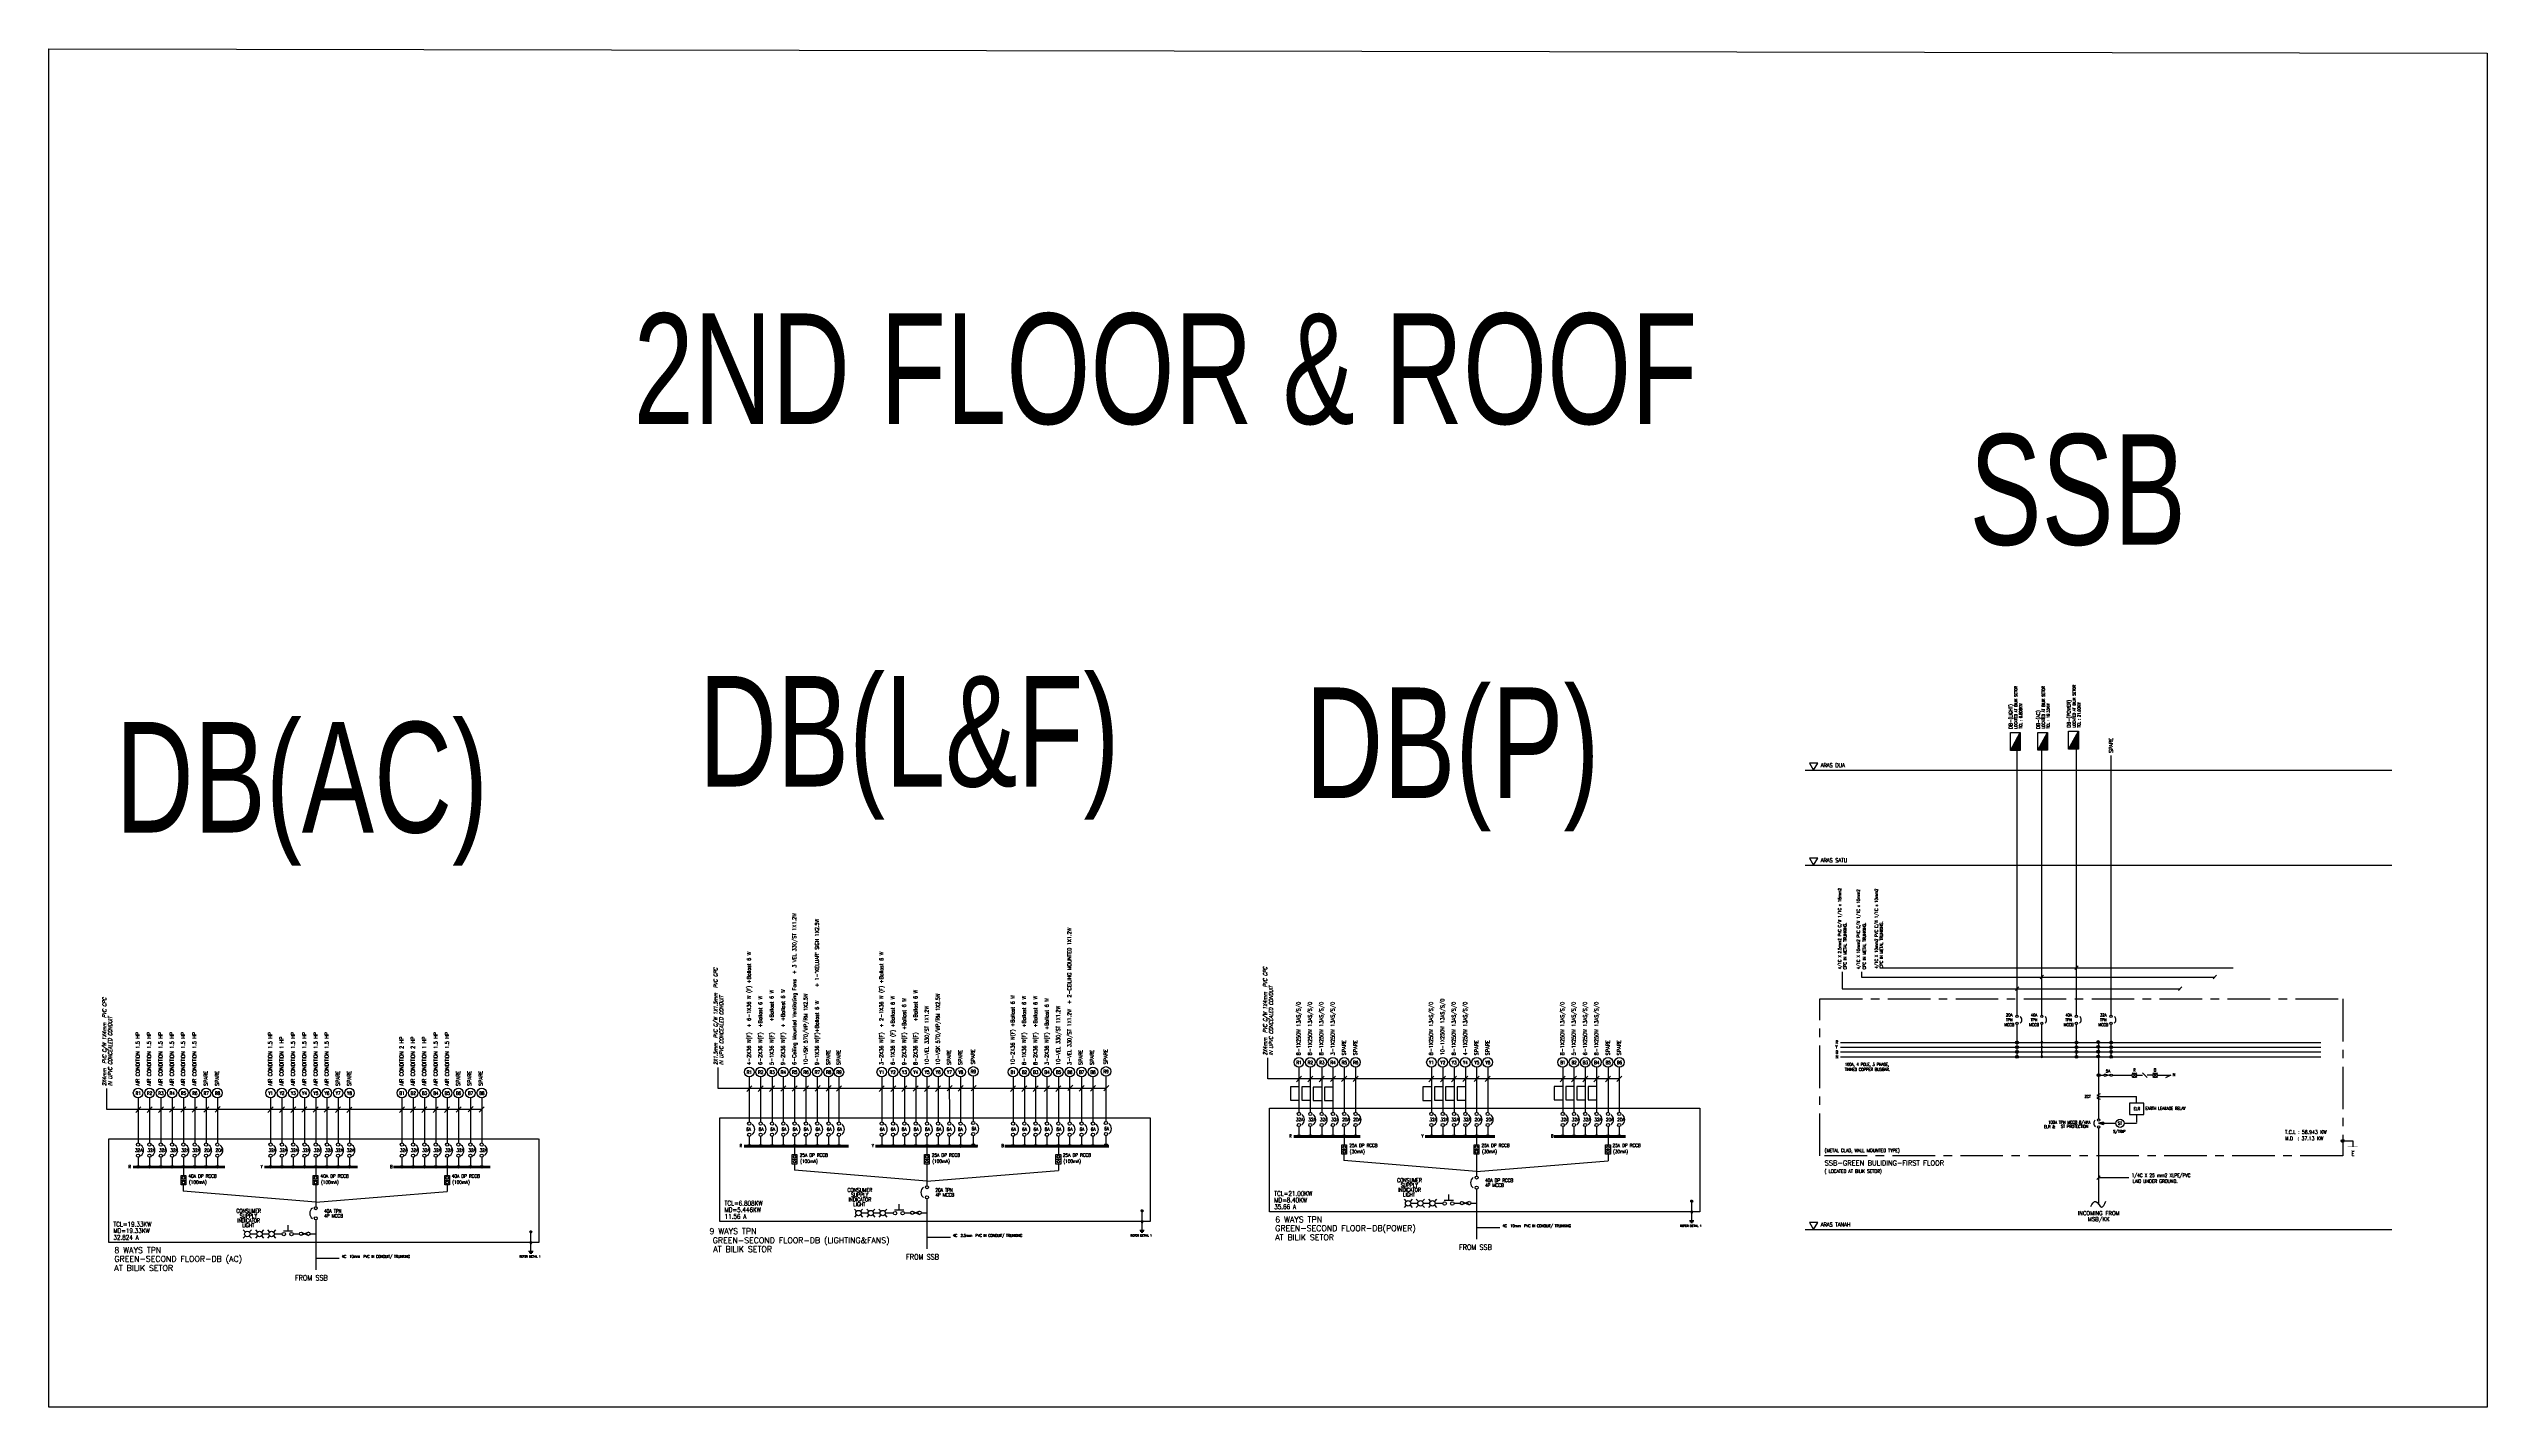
# Model space of a CAD drawing. Header units: inches. Extents: x 11139 to 944748, y -2121 to 162173.
# Drawn here: x 657629 to 944748, y 2161 to 162173 of the extents above; entities that cross this region are included whole.
import ezdxf
from ezdxf.enums import TextEntityAlignment as Align

# ---------------------------------------------------------------- set-up
doc = ezdxf.new("R2010")
doc.units = ezdxf.units.IN
doc.header["$MEASUREMENT"] = 0
for name, pattern in [('CENTERX2', [4, 2.5, -0.5, 0.5, -0.5]), ('DASHED', [19.05, 12.7, -6.35]), ('HIDDEN', [0.375, 0.25, -0.125])]:
    doc.linetypes.add(name, pattern=pattern)
for name, color, linetype in [('$_KOD', 7, 'Continuous'), ('BANGUNAN', 4, 'Continuous'), ('E-DB', 1, 'Continuous'), ('E-SCHEM', 7, 'Continuous'), ('L4', 5, 'Continuous'), ('LAMPU', 7, 'Continuous'), ('LYT', 7, 'Continuous'), ('SCHEM', 7, 'Continuous'), ('TEL', 3, 'Continuous')]:
    doc.layers.add(name, color=color, linetype=linetype)
doc.layers.add('TEXT', color=8, linetype='Continuous', lineweight=20)
doc.styles.add('230', font='ROMANS.SHX', dxfattribs={"height": 230})
doc.styles.add('300', font='ROMANS', dxfattribs={"width": 0.75, "height": 300})
doc.styles.add('400', font='ROMANS.shx', dxfattribs={"width": 0.8, "height": 4})
doc.styles.add('ITALICC', font='ITALICC.SHX', dxfattribs={"width": 0.7})
doc.styles.add('ROMANC', font='ROMANC', dxfattribs={"width": 0.8, "height": 250})
doc.styles.add('ROMAND', font='ROMAND', dxfattribs={"width": 0.75, "height": 600})
doc.styles.add('ROMANS', font='romans.shx', dxfattribs={"width": 0.5, "height": 400})
doc.styles.add('SANSSERIF', font='SAS_____.pfb', dxfattribs={"width": 0.7, "height": 700})

# ---------------------------------------------------------------- blocks, each defined once
blk = doc.blocks.new('E-DB')
at = {"layer": 'E-DB'}
for p, q in [((-440, 480), (440, 480)), ((-440, 480), (440, 0)), ((-440, 0), (-440, 480)), ((440, 0), (-440, 0)), ((440, 480), (440, 0))]:
    blk.add_line(p, q, dxfattribs=at)
at = {"layer": 'E-DB', "color": 7}
blk.add_solid([(-440, 0), (-440, 480), (440, 0)], dxfattribs=at)

msp = doc.modelspace()

# ---------------------------------------------------------------- hatches: boundary and pattern name
at = {"layer": 'E-SCHEM'}
for points in [[(889217, 45138, 1.0000001), (889553, 45138, 1.0000001)], [(889217, 44574, 1.0000001), (889553, 44574, 1.0000001)], [(889217, 44009, 1.0000001), (889553, 44009, 1.0000001)], [(889217, 43445, 1.0000001), (889553, 43445, 1.0000001)], [(892138, 45138, 1.0000001), (892474, 45138, 1.0000001)], [(892138, 44574, 1.0000001), (892474, 44574, 1.0000001)], [(892138, 44009, 1.0000001), (892474, 44009, 1.0000001)], [(892138, 43445, 1.0000001), (892474, 43445, 1.0000001)], [(896211, 45138, 1.0000001), (896548, 45138, 1.0000001)], [(896211, 44574, 1.0000001), (896548, 44574, 1.0000001)], [(896211, 44009, 1.0000001), (896548, 44009, 1.0000001)], [(896211, 43445, 1.0000001), (896548, 43445, 1.0000001)], [(898765, 45173, 1.0000001), (899101, 45173, 1.0000001)], [(898765, 44609, 1.0000001), (899101, 44609, 1.0000001)], [(898765, 44044, 1.0000001), (899101, 44044, 1.0000001)], [(898765, 43480, 1.0000001), (899101, 43480, 1.0000001)], [(900293, 45138, 1.0000001), (900629, 45138, 1.0000001)], [(900293, 44574, 1.0000001), (900629, 44574, 1.0000001)], [(900293, 44009, 1.0000001), (900629, 44009, 1.0000001)], [(900293, 43445, 1.0000001), (900629, 43445, 1.0000001)], [(898817, 41263, 1.0000001), (899154, 41263, 1.0000001)], [(927559, 33528, 1.0000001), (927896, 33528, 1.0000001)]]:
    msp.add_hatch(color=1, dxfattribs=at).paths.add_polyline_path(points)
at = {"layer": 'SCHEM', "linetype": 'Continuous'}
msp.add_hatch(color=256, dxfattribs=at).paths.add_polyline_path([(899554, 35752), (898986, 35604), (899554, 35457)])

# ---------------------------------------------------------------- linework, layer by layer
at = {"layer": '$_KOD', "color": 3, "linetype": 'Continuous'}
for p, q in [((801159, 40835, 0), (801159, 43326, 0)), ((736440, 39694, 0), (736440, 42185, 0)), ((842552, 40839, 0), (801159, 40835, 0)), ((805147, 41150, 0), (804554, 40508, 0)), ((806482, 41150, 0), (805888, 40508, 0)), ((807816, 41150, 0), (807223, 40508, 0)), ((809125, 41158, 0), (808532, 40516, 0)), ((810454, 41158, 0), (809861, 40516, 0)), ((811793, 41158, 0), (811200, 40516, 0)), ((820721, 41150, 0), (820128, 40508, 0)), ((822080, 41150, 0), (821487, 40508, 0)), ((823390, 41150, 0), (822797, 40508, 0)), ((824714, 41154, 0), (824121, 40512, 0)), ((826043, 41154, 0), (825450, 40512, 0)), ((827344, 41154, 0), (826751, 40512, 0)), ((836189, 41150, 0), (835596, 40508, 0)), ((837499, 41150, 0), (836906, 40508, 0)), ((838833, 41150, 0), (838240, 40508, 0)), ((840163, 41151, 0), (839569, 40509, 0)), ((841511, 41150, 0), (840918, 40508, 0)), ((842851, 41166, 0), (842258, 40524, 0)), ((664474, 37225, 0), (664474, 39716, 0)), ((668462, 37539, 0), (667869, 36897, 0)), ((669797, 37539, 0), (669203, 36897, 0)), ((671131, 37539, 0), (670538, 36897, 0)), ((672440, 37548, 0), (671847, 36906, 0)), ((673769, 37548, 0), (673176, 36906, 0)), ((675108, 37548, 0), (674515, 36906, 0)), ((676473, 37562, 0), (675880, 36920, 0)), ((677800, 37570, 0), (677207, 36928, 0)), ((684036, 37539, 0), (683442, 36897, 0)), ((685395, 37539, 0), (684802, 36897, 0)), ((686705, 37539, 0), (686112, 36897, 0)), ((688029, 37544, 0), (687436, 36902, 0)), ((689358, 37544, 0), (688765, 36902, 0)), ((690659, 37544, 0), (690066, 36901, 0)), ((691979, 37534, 0), (691386, 36891, 0)), ((693305, 37522, 0), (692712, 36880, 0)), ((699504, 37539, 0), (698910, 36897, 0)), ((700814, 37539, 0), (700220, 36897, 0)), ((702148, 37539, 0), (701555, 36897, 0)), ((703478, 37540, 0), (702884, 36898, 0)), ((704826, 37540, 0), (704233, 36898, 0)), ((706176, 37548, 0), (705583, 36906, 0)), ((707595, 37580, 0), (707001, 36938, 0)), ((708898, 37554, 0), (708305, 36912, 0)), ((782110, 39694, 0), (736440, 39694, 0)), ((740428, 40009, 0), (739835, 39367, 0)), ((741762, 40009, 0), (741169, 39367, 0)), ((743097, 40009, 0), (742504, 39367, 0)), ((744406, 40017, 0), (743813, 39375, 0)), ((745735, 40017, 0), (745142, 39375, 0)), ((747074, 40017, 0), (746481, 39375, 0)), ((748445, 40048, 0), (747851, 39406, 0)), ((749771, 40052, 0), (749178, 39409, 0)), ((750975, 40023, 0), (750382, 39381, 0)), ((756002, 40009, 0), (755408, 39367, 0)), ((757361, 40009, 0), (756768, 39367, 0)), ((758671, 40009, 0), (758078, 39367, 0)), ((759995, 40014, 0), (759402, 39372, 0)), ((761324, 40013, 0), (760731, 39371, 0)), ((762625, 40013, 0), (762032, 39371, 0)), ((764011, 40065, 0), (763417, 39423, 0)), ((765313, 40050, 0), (764719, 39408, 0)), ((766820, 40057, 0), (766226, 39415, 0)), ((771470, 40009, 0), (770876, 39367, 0)), ((772780, 40009, 0), (772186, 39367, 0)), ((774114, 40009, 0), (773521, 39367, 0)), ((775443, 40010, 0), (774850, 39368, 0)), ((776792, 40010, 0), (776199, 39367, 0)), ((778224, 40116, 0), (777631, 39474, 0)), ((779554, 40040, 0), (778961, 39398, 0)), ((780890, 40050, 0), (780297, 39408, 0)), ((782444, 40055, 0), (781850, 39413, 0)), ((708601, 37229, 0), (664474, 37225, 0))]:
    msp.add_line(p, q, dxfattribs=at)
for p, q in [((804827, 39918, 0), (803842, 39918, 0)), ((803842, 39918, 0), (803842, 38340, 0)), ((803842, 38340, 0), (804827, 38340, 0)), ((806172, 39892, 0), (805187, 39892, 0)), ((805187, 39892, 0), (805187, 38314, 0)), ((805187, 38314, 0), (806172, 38314, 0)), ((807493, 39874, 0), (806509, 39874, 0)), ((806509, 39874, 0), (806509, 38297, 0)), ((806509, 38297, 0), (807493, 38297, 0)), ((808806, 39874, 0), (807822, 39874, 0)), ((807822, 39874, 0), (807822, 38297, 0)), ((807822, 38297, 0), (808806, 38297, 0)), ((820409, 39883, 0), (819424, 39883, 0)), ((819424, 39883, 0), (819424, 38305, 0)), ((819424, 38305, 0), (820409, 38305, 0)), ((821767, 39897, 0), (820782, 39897, 0)), ((820782, 39897, 0), (820782, 38319, 0)), ((820782, 38319, 0), (821767, 38319, 0)), ((823053, 39897, 0), (822069, 39897, 0)), ((822069, 39897, 0), (822069, 38319, 0)), ((822069, 38319, 0), (823053, 38319, 0)), ((824429, 39897, 0), (823445, 39897, 0)), ((823445, 39897, 0), (823445, 38319, 0)), ((823445, 38319, 0), (824429, 38319, 0)), ((835873, 39948, 0), (834888, 39948, 0)), ((834888, 39948, 0), (834888, 38370, 0)), ((834888, 38370, 0), (835873, 38370, 0)), ((837224, 39944, 0), (836239, 39944, 0)), ((836239, 39944, 0), (836239, 38367, 0)), ((836239, 38367, 0), (837224, 38367, 0)), ((838531, 39944, 0), (837546, 39944, 0)), ((837546, 39944, 0), (837546, 38367, 0)), ((837546, 38367, 0), (838531, 38367, 0)), ((839853, 39934, 0), (838868, 39934, 0)), ((838868, 39934, 0), (838868, 38357, 0)), ((838868, 38357, 0), (839853, 38357, 0)), ((817213, 26652, 0), (817464, 26401, 0)), ((817464, 25947, 0), (817213, 25696, 0)), ((818169, 26652, 0), (817918, 26401, 0)), ((817918, 25947, 0), (818169, 25696, 0)), ((818812, 26174, 0), (818012, 26174, 0)), ((818654, 26652, 0), (818906, 26401, 0)), ((818906, 25947, 0), (818654, 25696, 0)), ((819611, 26652, 0), (819359, 26401, 0)), ((819359, 25947, 0), (819611, 25696, 0)), ((820227, 26174, 0), (819453, 26174, 0)), ((820069, 26652, 0), (820321, 26401, 0)), ((820321, 25947, 0), (820069, 25696, 0)), ((821026, 26652, 0), (820774, 26401, 0)), ((820774, 25947, 0), (821026, 25696, 0)), ((821786, 26174, 0), (820868, 26174, 0)), ((824889, 26397, 0), (824019, 26010, 0)), ((824019, 26397, 0), (824889, 26010, 0)), ((825060, 26204, 0), (825756, 26204, 0)), ((680528, 23042, 0), (680779, 22791, 0)), ((681484, 23042, 0), (681232, 22791, 0)), ((681969, 23042, 0), (682221, 22791, 0)), ((682926, 23042, 0), (682674, 22791, 0)), ((683384, 23042, 0), (683636, 22791, 0)), ((684340, 23042, 0), (684089, 22791, 0)), ((752493, 25511, 0), (752745, 25260, 0)), ((752745, 24806, 0), (752493, 24555, 0)), ((753450, 25511, 0), (753198, 25260, 0)), ((753198, 24806, 0), (753450, 24555, 0)), ((754093, 25033, 0), (753292, 25033, 0)), ((753935, 25511, 0), (754187, 25260, 0)), ((754187, 24806, 0), (753935, 24555, 0)), ((754892, 25511, 0), (754640, 25260, 0)), ((754640, 24806, 0), (754892, 24555, 0)), ((755508, 25033, 0), (754734, 25033, 0)), ((755350, 25511, 0), (755601, 25260, 0)), ((755601, 24806, 0), (755350, 24555, 0)), ((756306, 25511, 0), (756055, 25260, 0)), ((756055, 24806, 0), (756306, 24555, 0)), ((757067, 25033, 0), (756149, 25033, 0)), ((760169, 25256, 0), (759300, 24870, 0)), ((759300, 25256, 0), (760169, 24870, 0)), ((760341, 25063, 0), (761037, 25063, 0)), ((680779, 22337, 0), (680528, 22086, 0)), ((681232, 22337, 0), (681484, 22086, 0)), ((682127, 22564, 0), (681326, 22564, 0)), ((682221, 22337, 0), (681969, 22086, 0)), ((682674, 22337, 0), (682926, 22086, 0)), ((683542, 22564, 0), (682768, 22564, 0)), ((683636, 22337, 0), (683384, 22086, 0)), ((684089, 22337, 0), (684340, 22086, 0)), ((685101, 22564, 0), (684183, 22564, 0)), ((688204, 22787, 0), (687334, 22400, 0)), ((687334, 22787, 0), (688204, 22400, 0)), ((688375, 22593, 0), (689071, 22593, 0))]:
    msp.add_line(p, q)
at = {"color": 0}
for p, q in [((739962, 33016, 0), (739962, 32875, 0)), ((739996, 33063, 0), (739996, 32827, 0)), ((740029, 33089, 0), (740029, 32802, 0)), ((740063, 33104, 0), (740063, 32787, 0)), ((740096, 33110, 0), (740096, 32781, 0)), ((740130, 33110, 0), (740130, 32781, 0)), ((740163, 33103, 0), (740163, 32788, 0)), ((740197, 33088, 0), (740197, 32803, 0)), ((740230, 33061, 0), (740230, 32830, 0)), ((740264, 33011, 0), (740264, 32880, 0)), ((741301, 33016, 0), (741301, 32875, 0)), ((741335, 33063, 0), (741335, 32827, 0)), ((741368, 33089, 0), (741368, 32802, 0)), ((741402, 33104, 0), (741402, 32787, 0)), ((741435, 33110, 0), (741435, 32781, 0)), ((741469, 33110, 0), (741469, 32781, 0)), ((741502, 33103, 0), (741502, 32788, 0)), ((741536, 33088, 0), (741536, 32803, 0)), ((741569, 33061, 0), (741569, 32830, 0)), ((741603, 33011, 0), (741603, 32880, 0)), ((742640, 33016, 0), (742640, 32875, 0)), ((742673, 33063, 0), (742673, 32827, 0)), ((742707, 33089, 0), (742707, 32802, 0)), ((742740, 33104, 0), (742740, 32787, 0)), ((742774, 33110, 0), (742774, 32781, 0)), ((742807, 33110, 0), (742807, 32781, 0)), ((742841, 33103, 0), (742841, 32788, 0)), ((742874, 33088, 0), (742874, 32803, 0)), ((742908, 33061, 0), (742908, 32830, 0)), ((742941, 33011, 0), (742941, 32880, 0)), ((743969, 33016, 0), (743969, 32875, 0)), ((744002, 33063, 0), (744002, 32827, 0)), ((744036, 33089, 0), (744036, 32802, 0)), ((744069, 33104, 0), (744069, 32787, 0)), ((744103, 33110, 0), (744103, 32781, 0)), ((744136, 33110, 0), (744136, 32781, 0)), ((744170, 33103, 0), (744170, 32788, 0)), ((744204, 33088, 0), (744204, 32803, 0)), ((744237, 33061, 0), (744237, 32830, 0)), ((744271, 33011, 0), (744271, 32880, 0)), ((745365, 33089, 0), (745365, 32802, 0)), ((745399, 33104, 0), (745399, 32787, 0)), ((745432, 33110, 0), (745432, 32781, 0)), ((745466, 33110, 0), (745466, 32781, 0)), ((745499, 33103, 0), (745499, 32788, 0)), ((745533, 33088, 0), (745533, 32803, 0)), ((746627, 33016, 0), (746627, 32875, 0)), ((746661, 33063, 0), (746661, 32827, 0)), ((746694, 33089, 0), (746694, 32802, 0)), ((746728, 33104, 0), (746728, 32787, 0)), ((746761, 33110, 0), (746761, 32781, 0)), ((746795, 33110, 0), (746795, 32781, 0)), ((746828, 33103, 0), (746828, 32788, 0)), ((746862, 33088, 0), (746862, 32803, 0)), ((746895, 33061, 0), (746895, 32830, 0)), ((746929, 33011, 0), (746929, 32880, 0)), ((748033, 33089, 0), (748033, 32802, 0)), ((748066, 33104, 0), (748066, 32787, 0)), ((748100, 33110, 0), (748100, 32781, 0)), ((748134, 33110, 0), (748134, 32781, 0)), ((748167, 33103, 0), (748167, 32788, 0)), ((748201, 33088, 0), (748201, 32803, 0)), ((749362, 33089, 0), (749362, 32802, 0)), ((749396, 33104, 0), (749396, 32787, 0)), ((749429, 33110, 0), (749429, 32781, 0)), ((749463, 33110, 0), (749463, 32781, 0)), ((749496, 33103, 0), (749496, 32788, 0)), ((749530, 33088, 0), (749530, 32803, 0)), ((750586, 33089, 0), (750586, 32802, 0)), ((750619, 33104, 0), (750619, 32787, 0)), ((750653, 33110, 0), (750653, 32781, 0)), ((750686, 33110, 0), (750686, 32781, 0)), ((750720, 33103, 0), (750720, 32788, 0)), ((750753, 33088, 0), (750753, 32803, 0)), ((755561, 33016, 0), (755561, 32875, 0)), ((755594, 33063, 0), (755594, 32827, 0)), ((755628, 33089, 0), (755628, 32802, 0)), ((755662, 33104, 0), (755662, 32787, 0)), ((755695, 33110, 0), (755695, 32781, 0)), ((755729, 33110, 0), (755729, 32781, 0)), ((755762, 33103, 0), (755762, 32788, 0)), ((755796, 33088, 0), (755796, 32803, 0)), ((755829, 33061, 0), (755829, 32830, 0)), ((755863, 33011, 0), (755863, 32880, 0)), ((756900, 33016, 0), (756900, 32875, 0)), ((756933, 33063, 0), (756933, 32827, 0)), ((756967, 33089, 0), (756967, 32802, 0)), ((757000, 33104, 0), (757000, 32787, 0)), ((757034, 33110, 0), (757034, 32781, 0)), ((757067, 33110, 0), (757067, 32781, 0)), ((757101, 33103, 0), (757101, 32788, 0)), ((757134, 33088, 0), (757134, 32803, 0)), ((757168, 33061, 0), (757168, 32830, 0)), ((757201, 33011, 0), (757201, 32880, 0)), ((758229, 33016, 0), (758229, 32875, 0)), ((758262, 33063, 0), (758262, 32827, 0)), ((758296, 33089, 0), (758296, 32802, 0)), ((758329, 33104, 0), (758329, 32787, 0)), ((758363, 33110, 0), (758363, 32781, 0)), ((758396, 33110, 0), (758396, 32781, 0)), ((758430, 33103, 0), (758430, 32788, 0)), ((758463, 33088, 0), (758463, 32803, 0)), ((758494, 33057, 0), (758494, 32825, 0)), ((758528, 33007, 0), (758528, 32875, 0)), ((759596, 33016, 0), (759596, 32875, 0)), ((759629, 33063, 0), (759629, 32827, 0)), ((759659, 33104, 0), (759659, 32787, 0)), ((759663, 33089, 0), (759663, 32802, 0)), ((759692, 33110, 0), (759692, 32781, 0)), ((759726, 33110, 0), (759726, 32781, 0)), ((759759, 33103, 0), (759759, 32788, 0)), ((759793, 33088, 0), (759793, 32803, 0)), ((759826, 33061, 0), (759826, 32830, 0)), ((759860, 33011, 0), (759860, 32880, 0)), ((760887, 33016, 0), (760887, 32875, 0)), ((760887, 33016, 0), (760887, 32875, 0)), ((760921, 33063, 0), (760921, 32827, 0)), ((760921, 33063, 0), (760921, 32827, 0)), ((760954, 33089, 0), (760954, 32802, 0)), ((760954, 33089, 0), (760954, 32802, 0)), ((760988, 33104, 0), (760988, 32787, 0)), ((760988, 33104, 0), (760988, 32787, 0)), ((761021, 33110, 0), (761021, 32781, 0)), ((761021, 33110, 0), (761021, 32781, 0)), ((761055, 33110, 0), (761055, 32781, 0)), ((761055, 33110, 0), (761055, 32781, 0)), ((761088, 33103, 0), (761088, 32788, 0)), ((761088, 33103, 0), (761088, 32788, 0)), ((761122, 33088, 0), (761122, 32803, 0)), ((761122, 33088, 0), (761122, 32803, 0)), ((761155, 33061, 0), (761155, 32830, 0)), ((761155, 33061, 0), (761155, 32830, 0)), ((761189, 33011, 0), (761189, 32880, 0)), ((761189, 33011, 0), (761189, 32880, 0)), ((762188, 33016, 0), (762188, 32875, 0)), ((762221, 33063, 0), (762221, 32827, 0)), ((762255, 33089, 0), (762255, 32802, 0)), ((762288, 33104, 0), (762288, 32787, 0)), ((762322, 33110, 0), (762322, 32781, 0)), ((762355, 33110, 0), (762355, 32781, 0)), ((762389, 33103, 0), (762389, 32788, 0)), ((762422, 33088, 0), (762422, 32803, 0)), ((762456, 33061, 0), (762456, 32830, 0)), ((762489, 33011, 0), (762489, 32880, 0)), ((763584, 33089, 0), (763584, 32802, 0)), ((763617, 33104, 0), (763617, 32787, 0)), ((763651, 33110, 0), (763651, 32781, 0)), ((763684, 33110, 0), (763684, 32781, 0)), ((763718, 33103, 0), (763718, 32788, 0)), ((763751, 33088, 0), (763751, 32803, 0)), ((764913, 33084, 0), (764913, 32797, 0)), ((764946, 33099, 0), (764946, 32783, 0)), ((764980, 33106, 0), (764980, 32776, 0)), ((765013, 33106, 0), (765013, 32776, 0)), ((765047, 33098, 0), (765047, 32783, 0)), ((765081, 33083, 0), (765081, 32799, 0)), ((766406, 33161, 0), (766406, 32874, 0)), ((766440, 33175, 0), (766440, 32859, 0)), ((766473, 33182, 0), (766473, 32852, 0)), ((766507, 33182, 0), (766507, 32853, 0)), ((766540, 33175, 0), (766540, 32860, 0)), ((766574, 33159, 0), (766574, 32875, 0)), ((771019, 33016, 0), (771019, 32875, 0)), ((771052, 33063, 0), (771052, 32827, 0)), ((771086, 33089, 0), (771086, 32802, 0)), ((771119, 33104, 0), (771119, 32787, 0)), ((771153, 33110, 0), (771153, 32781, 0)), ((771186, 33110, 0), (771186, 32781, 0)), ((771220, 33103, 0), (771220, 32788, 0)), ((771254, 33088, 0), (771254, 32803, 0)), ((771287, 33061, 0), (771287, 32830, 0)), ((771321, 33011, 0), (771321, 32880, 0)), ((772348, 33016, 0), (772348, 32875, 0)), ((772382, 33063, 0), (772382, 32827, 0)), ((772415, 33089, 0), (772415, 32802, 0)), ((772449, 33104, 0), (772449, 32787, 0)), ((772482, 33110, 0), (772482, 32781, 0)), ((772516, 33110, 0), (772516, 32781, 0)), ((772549, 33103, 0), (772549, 32788, 0)), ((772583, 33088, 0), (772583, 32803, 0)), ((772616, 33061, 0), (772616, 32830, 0)), ((772650, 33011, 0), (772650, 32880, 0)), ((773677, 33016, 0), (773677, 32875, 0)), ((773711, 33063, 0), (773711, 32827, 0)), ((773744, 33089, 0), (773744, 32802, 0)), ((773778, 33104, 0), (773778, 32787, 0)), ((773811, 33110, 0), (773811, 32781, 0)), ((773845, 33110, 0), (773845, 32781, 0)), ((773878, 33103, 0), (773878, 32788, 0)), ((773912, 33088, 0), (773912, 32803, 0)), ((773945, 33061, 0), (773945, 32830, 0)), ((773979, 33011, 0), (773979, 32880, 0)), ((775006, 33016, 0), (775006, 32875, 0)), ((775040, 33063, 0), (775040, 32827, 0)), ((775073, 33089, 0), (775073, 32802, 0)), ((775107, 33104, 0), (775107, 32787, 0)), ((775140, 33110, 0), (775140, 32781, 0)), ((775174, 33110, 0), (775174, 32781, 0)), ((775207, 33103, 0), (775207, 32788, 0)), ((775241, 33088, 0), (775241, 32803, 0)), ((775275, 33061, 0), (775275, 32830, 0)), ((775308, 33011, 0), (775308, 32880, 0)), ((776355, 33016, 0), (776355, 32875, 0)), ((776356, 33016, 0), (776356, 32875, 0)), ((776388, 33063, 0), (776388, 32827, 0)), ((776389, 33063, 0), (776389, 32827, 0)), ((776422, 33089, 0), (776422, 32802, 0)), ((776423, 33089, 0), (776423, 32802, 0)), ((776455, 33104, 0), (776455, 32787, 0)), ((776456, 33104, 0), (776456, 32787, 0)), ((776489, 33110, 0), (776489, 32781, 0)), ((776490, 33110, 0), (776490, 32781, 0)), ((776522, 33110, 0), (776522, 32781, 0)), ((776524, 33110, 0), (776524, 32781, 0)), ((776556, 33103, 0), (776556, 32788, 0)), ((776557, 33103, 0), (776557, 32788, 0)), ((776589, 33088, 0), (776589, 32803, 0)), ((776591, 33088, 0), (776591, 32803, 0)), ((776623, 33061, 0), (776623, 32830, 0)), ((776624, 33061, 0), (776624, 32830, 0)), ((776656, 33011, 0), (776656, 32880, 0)), ((776658, 33011, 0), (776658, 32880, 0)), ((777684, 33016, 0), (777684, 32875, 0)), ((777717, 33063, 0), (777717, 32827, 0)), ((777751, 33089, 0), (777751, 32802, 0)), ((777784, 33104, 0), (777784, 32787, 0)), ((777818, 33110, 0), (777818, 32781, 0)), ((777851, 33110, 0), (777851, 32781, 0)), ((777885, 33103, 0), (777885, 32788, 0)), ((777918, 33088, 0), (777918, 32803, 0)), ((777952, 33061, 0), (777952, 32830, 0)), ((777985, 33011, 0), (777985, 32880, 0)), ((779122, 33063, 0), (779122, 32827, 0)), ((779156, 33089, 0), (779156, 32802, 0)), ((779189, 33104, 0), (779189, 32787, 0)), ((779223, 33110, 0), (779223, 32781, 0)), ((779256, 33110, 0), (779256, 32781, 0)), ((779290, 33103, 0), (779290, 32788, 0)), ((779323, 33088, 0), (779323, 32803, 0)), ((779357, 33061, 0), (779357, 32830, 0)), ((780451, 33063, 0), (780451, 32827, 0)), ((780485, 33089, 0), (780485, 32802, 0)), ((780518, 33104, 0), (780518, 32787, 0)), ((780552, 33110, 0), (780552, 32781, 0)), ((780585, 33110, 0), (780585, 32781, 0)), ((780619, 33103, 0), (780619, 32788, 0)), ((780652, 33088, 0), (780652, 32803, 0)), ((780686, 33061, 0), (780686, 32830, 0)), ((782028, 33161, 0), (782028, 32874, 0)), ((782061, 33175, 0), (782061, 32859, 0)), ((782095, 33182, 0), (782095, 32852, 0)), ((782128, 33182, 0), (782128, 32853, 0)), ((782162, 33175, 0), (782162, 32860, 0)), ((782195, 33159, 0), (782195, 32875, 0)), ((804681, 34157, 0), (804681, 34015, 0)), ((804715, 34204, 0), (804715, 33968, 0)), ((804748, 34230, 0), (804748, 33943, 0)), ((804782, 34244, 0), (804782, 33928, 0)), ((804816, 34251, 0), (804816, 33921, 0)), ((804849, 34251, 0), (804849, 33922, 0)), ((804883, 34244, 0), (804883, 33929, 0)), ((804916, 34228, 0), (804916, 33944, 0)), ((804950, 34202, 0), (804950, 33970, 0)), ((804983, 34152, 0), (804983, 34020, 0)), ((806020, 34157, 0), (806020, 34015, 0)), ((806054, 34204, 0), (806054, 33968, 0)), ((806087, 34230, 0), (806087, 33943, 0)), ((806121, 34244, 0), (806121, 33928, 0)), ((806154, 34251, 0), (806154, 33921, 0)), ((806188, 34251, 0), (806188, 33922, 0)), ((806221, 34244, 0), (806221, 33929, 0)), ((806255, 34228, 0), (806255, 33944, 0)), ((806288, 34202, 0), (806288, 33970, 0)), ((806322, 34152, 0), (806322, 34020, 0)), ((807359, 34157, 0), (807359, 34015, 0)), ((807392, 34204, 0), (807392, 33968, 0)), ((807426, 34230, 0), (807426, 33943, 0)), ((807459, 34244, 0), (807459, 33928, 0)), ((807493, 34251, 0), (807493, 33921, 0)), ((807526, 34251, 0), (807526, 33922, 0)), ((807560, 34244, 0), (807560, 33929, 0)), ((807594, 34228, 0), (807594, 33944, 0)), ((807627, 34202, 0), (807627, 33970, 0)), ((807661, 34152, 0), (807661, 34020, 0)), ((808688, 34157, 0), (808688, 34015, 0)), ((808722, 34204, 0), (808722, 33968, 0)), ((808755, 34230, 0), (808755, 33943, 0)), ((808789, 34244, 0), (808789, 33928, 0)), ((808822, 34251, 0), (808822, 33921, 0)), ((808856, 34251, 0), (808856, 33922, 0)), ((808889, 34244, 0), (808889, 33929, 0)), ((808923, 34228, 0), (808923, 33944, 0)), ((808956, 34202, 0), (808956, 33970, 0)), ((808990, 34152, 0), (808990, 34020, 0)), ((810084, 34230, 0), (810084, 33943, 0)), ((810118, 34244, 0), (810118, 33928, 0)), ((810151, 34251, 0), (810151, 33921, 0)), ((810185, 34251, 0), (810185, 33922, 0)), ((810218, 34244, 0), (810218, 33929, 0)), ((810252, 34228, 0), (810252, 33944, 0)), ((811346, 34157, 0), (811346, 34015, 0)), ((811380, 34204, 0), (811380, 33968, 0)), ((811413, 34230, 0), (811413, 33943, 0)), ((811447, 34244, 0), (811447, 33928, 0)), ((811480, 34251, 0), (811480, 33921, 0)), ((811514, 34251, 0), (811514, 33922, 0)), ((811547, 34244, 0), (811547, 33929, 0)), ((811581, 34228, 0), (811581, 33944, 0)), ((811614, 34202, 0), (811614, 33970, 0)), ((811648, 34152, 0), (811648, 34020, 0)), ((820280, 34157, 0), (820280, 34015, 0)), ((820314, 34204, 0), (820314, 33968, 0)), ((820347, 34230, 0), (820347, 33943, 0)), ((820381, 34244, 0), (820381, 33928, 0)), ((820414, 34251, 0), (820414, 33921, 0)), ((820448, 34251, 0), (820448, 33922, 0)), ((820481, 34244, 0), (820481, 33929, 0)), ((820515, 34228, 0), (820515, 33944, 0)), ((820548, 34202, 0), (820548, 33970, 0)), ((820582, 34152, 0), (820582, 34020, 0)), ((821619, 34157, 0), (821619, 34015, 0)), ((821652, 34204, 0), (821652, 33968, 0)), ((821686, 34230, 0), (821686, 33943, 0)), ((821719, 34244, 0), (821719, 33928, 0)), ((821753, 34251, 0), (821753, 33921, 0)), ((821786, 34251, 0), (821786, 33922, 0)), ((821820, 34244, 0), (821820, 33929, 0)), ((821853, 34228, 0), (821853, 33944, 0)), ((821887, 34202, 0), (821887, 33970, 0)), ((821920, 34152, 0), (821920, 34020, 0)), ((822948, 34157, 0), (822948, 34015, 0)), ((822981, 34204, 0), (822981, 33968, 0)), ((823015, 34230, 0), (823015, 33943, 0)), ((823049, 34244, 0), (823049, 33928, 0)), ((823082, 34251, 0), (823082, 33921, 0)), ((823116, 34251, 0), (823116, 33922, 0)), ((823149, 34244, 0), (823149, 33929, 0)), ((823183, 34228, 0), (823183, 33944, 0)), ((823214, 34197, 0), (823214, 33966, 0)), ((823247, 34147, 0), (823247, 34016, 0)), ((824315, 34157, 0), (824315, 34015, 0)), ((824348, 34204, 0), (824348, 33968, 0)), ((824378, 34244, 0), (824378, 33928, 0)), ((824382, 34230, 0), (824382, 33943, 0)), ((824411, 34251, 0), (824411, 33921, 0)), ((824445, 34251, 0), (824445, 33922, 0)), ((824478, 34244, 0), (824478, 33929, 0)), ((824512, 34228, 0), (824512, 33944, 0)), ((824545, 34202, 0), (824545, 33970, 0)), ((824579, 34152, 0), (824579, 34020, 0)), ((825606, 34157, 0), (825606, 34015, 0)), ((825606, 34157, 0), (825606, 34015, 0)), ((825640, 34204, 0), (825640, 33968, 0)), ((825640, 34204, 0), (825640, 33968, 0)), ((825673, 34230, 0), (825673, 33943, 0)), ((825673, 34230, 0), (825673, 33943, 0)), ((825707, 34244, 0), (825707, 33928, 0)), ((825707, 34244, 0), (825707, 33928, 0)), ((825740, 34251, 0), (825740, 33921, 0)), ((825740, 34251, 0), (825740, 33921, 0)), ((825774, 34251, 0), (825774, 33922, 0)), ((825774, 34251, 0), (825774, 33922, 0)), ((825807, 34244, 0), (825807, 33929, 0)), ((825807, 34244, 0), (825807, 33929, 0)), ((825841, 34228, 0), (825841, 33944, 0)), ((825841, 34228, 0), (825841, 33944, 0)), ((825874, 34202, 0), (825874, 33970, 0)), ((825874, 34202, 0), (825874, 33970, 0)), ((825908, 34152, 0), (825908, 34020, 0)), ((825908, 34152, 0), (825908, 34020, 0)), ((826907, 34157, 0), (826907, 34015, 0)), ((826940, 34204, 0), (826940, 33968, 0)), ((826974, 34230, 0), (826974, 33943, 0)), ((827007, 34244, 0), (827007, 33928, 0)), ((827041, 34251, 0), (827041, 33921, 0)), ((827074, 34251, 0), (827074, 33922, 0)), ((827108, 34244, 0), (827108, 33929, 0)), ((827141, 34228, 0), (827141, 33944, 0)), ((827175, 34202, 0), (827175, 33970, 0)), ((827208, 34152, 0), (827208, 34020, 0)), ((835738, 34157, 0), (835738, 34015, 0)), ((835772, 34204, 0), (835772, 33968, 0)), ((835805, 34230, 0), (835805, 33943, 0)), ((835839, 34244, 0), (835839, 33928, 0)), ((835872, 34251, 0), (835872, 33921, 0)), ((835906, 34251, 0), (835906, 33922, 0)), ((835939, 34244, 0), (835939, 33929, 0)), ((835973, 34228, 0), (835973, 33944, 0)), ((836006, 34202, 0), (836006, 33970, 0)), ((836040, 34152, 0), (836040, 34020, 0)), ((837067, 34157, 0), (837067, 34015, 0)), ((837101, 34204, 0), (837101, 33968, 0)), ((837134, 34230, 0), (837134, 33943, 0)), ((837168, 34244, 0), (837168, 33928, 0)), ((837201, 34251, 0), (837201, 33921, 0)), ((837235, 34251, 0), (837235, 33922, 0)), ((837268, 34244, 0), (837268, 33929, 0)), ((837302, 34228, 0), (837302, 33944, 0)), ((837335, 34202, 0), (837335, 33970, 0)), ((837369, 34152, 0), (837369, 34020, 0)), ((838396, 34157, 0), (838396, 34015, 0)), ((838430, 34204, 0), (838430, 33968, 0)), ((838463, 34230, 0), (838463, 33943, 0)), ((838497, 34244, 0), (838497, 33928, 0)), ((838530, 34251, 0), (838530, 33921, 0)), ((838564, 34251, 0), (838564, 33922, 0)), ((838597, 34244, 0), (838597, 33929, 0)), ((838631, 34228, 0), (838631, 33944, 0)), ((838665, 34202, 0), (838665, 33970, 0)), ((838698, 34152, 0), (838698, 34020, 0)), ((839725, 34157, 0), (839725, 34015, 0)), ((839759, 34204, 0), (839759, 33968, 0)), ((839793, 34230, 0), (839793, 33943, 0)), ((839826, 34244, 0), (839826, 33928, 0)), ((839860, 34251, 0), (839860, 33921, 0)), ((839893, 34251, 0), (839893, 33922, 0)), ((839927, 34244, 0), (839927, 33929, 0)), ((839960, 34228, 0), (839960, 33944, 0)), ((839994, 34202, 0), (839994, 33970, 0)), ((840027, 34152, 0), (840027, 34020, 0)), ((841074, 34157, 0), (841074, 34015, 0)), ((841075, 34157, 0), (841075, 34015, 0)), ((841107, 34204, 0), (841107, 33968, 0)), ((841109, 34204, 0), (841109, 33968, 0)), ((841141, 34230, 0), (841141, 33943, 0)), ((841142, 34230, 0), (841142, 33943, 0)), ((841174, 34244, 0), (841174, 33928, 0)), ((841176, 34244, 0), (841176, 33928, 0)), ((841208, 34251, 0), (841208, 33921, 0)), ((841209, 34251, 0), (841209, 33921, 0)), ((841241, 34251, 0), (841241, 33922, 0)), ((841243, 34251, 0), (841243, 33922, 0)), ((841275, 34244, 0), (841275, 33929, 0)), ((841276, 34244, 0), (841276, 33929, 0)), ((841308, 34228, 0), (841308, 33944, 0)), ((841310, 34228, 0), (841310, 33944, 0)), ((841342, 34202, 0), (841342, 33970, 0)), ((841343, 34202, 0), (841343, 33970, 0)), ((841375, 34152, 0), (841375, 34020, 0)), ((841377, 34152, 0), (841377, 34020, 0)), ((842403, 34157, 0), (842403, 34015, 0)), ((842436, 34204, 0), (842436, 33968, 0)), ((842470, 34230, 0), (842470, 33943, 0)), ((842503, 34244, 0), (842503, 33928, 0)), ((842537, 34251, 0), (842537, 33921, 0)), ((842571, 34251, 0), (842571, 33922, 0)), ((842604, 34244, 0), (842604, 33929, 0)), ((842638, 34228, 0), (842638, 33944, 0)), ((842671, 34202, 0), (842671, 33970, 0)), ((842705, 34152, 0), (842705, 34020, 0)), ((667996, 30547, 0), (667996, 30405, 0)), ((668030, 30594, 0), (668030, 30358, 0)), ((668063, 30619, 0), (668063, 30332, 0)), ((668097, 30634, 0), (668097, 30318, 0)), ((668130, 30641, 0), (668130, 30311, 0)), ((668164, 30641, 0), (668164, 30311, 0)), ((668197, 30633, 0), (668197, 30319, 0)), ((668231, 30618, 0), (668231, 30334, 0)), ((668265, 30592, 0), (668265, 30360, 0)), ((668298, 30542, 0), (668298, 30410, 0)), ((669335, 30547, 0), (669335, 30405, 0)), ((669369, 30594, 0), (669369, 30358, 0)), ((669402, 30619, 0), (669402, 30332, 0)), ((669436, 30634, 0), (669436, 30318, 0)), ((669469, 30641, 0), (669469, 30311, 0)), ((669503, 30641, 0), (669503, 30311, 0)), ((669536, 30633, 0), (669536, 30319, 0)), ((669570, 30618, 0), (669570, 30334, 0)), ((669603, 30592, 0), (669603, 30360, 0)), ((669637, 30542, 0), (669637, 30410, 0)), ((670674, 30547, 0), (670674, 30405, 0)), ((670707, 30594, 0), (670707, 30358, 0)), ((670741, 30619, 0), (670741, 30332, 0)), ((670774, 30634, 0), (670774, 30318, 0)), ((670808, 30641, 0), (670808, 30311, 0)), ((670841, 30641, 0), (670841, 30311, 0)), ((670875, 30633, 0), (670875, 30319, 0)), ((670908, 30618, 0), (670908, 30334, 0)), ((670942, 30592, 0), (670942, 30360, 0)), ((670975, 30542, 0), (670975, 30410, 0)), ((672003, 30547, 0), (672003, 30405, 0)), ((672036, 30594, 0), (672036, 30358, 0)), ((672070, 30619, 0), (672070, 30332, 0)), ((672104, 30634, 0), (672104, 30318, 0)), ((672137, 30641, 0), (672137, 30311, 0)), ((672171, 30641, 0), (672171, 30311, 0)), ((672204, 30633, 0), (672204, 30319, 0)), ((672238, 30618, 0), (672238, 30334, 0)), ((672271, 30592, 0), (672271, 30360, 0)), ((672305, 30542, 0), (672305, 30410, 0)), ((673399, 30619, 0), (673399, 30332, 0)), ((673433, 30634, 0), (673433, 30318, 0)), ((673466, 30641, 0), (673466, 30311, 0)), ((673500, 30641, 0), (673500, 30311, 0)), ((673533, 30633, 0), (673533, 30319, 0)), ((673567, 30618, 0), (673567, 30334, 0)), ((674661, 30547, 0), (674661, 30405, 0)), ((674695, 30594, 0), (674695, 30358, 0)), ((674728, 30619, 0), (674728, 30332, 0)), ((674762, 30634, 0), (674762, 30318, 0)), ((674795, 30641, 0), (674795, 30311, 0)), ((674829, 30641, 0), (674829, 30311, 0)), ((674862, 30633, 0), (674862, 30319, 0)), ((674896, 30618, 0), (674896, 30334, 0)), ((674929, 30592, 0), (674929, 30360, 0)), ((674963, 30542, 0), (674963, 30410, 0)), ((676067, 30619, 0), (676067, 30332, 0)), ((676101, 30634, 0), (676101, 30318, 0)), ((676134, 30641, 0), (676134, 30311, 0)), ((676168, 30641, 0), (676168, 30311, 0)), ((676201, 30633, 0), (676201, 30319, 0)), ((676235, 30618, 0), (676235, 30334, 0)), ((677396, 30619, 0), (677396, 30332, 0)), ((677430, 30634, 0), (677430, 30318, 0)), ((677463, 30641, 0), (677463, 30311, 0)), ((677497, 30641, 0), (677497, 30311, 0)), ((677530, 30633, 0), (677530, 30319, 0)), ((677564, 30618, 0), (677564, 30334, 0)), ((683595, 30547, 0), (683595, 30405, 0)), ((683629, 30594, 0), (683629, 30358, 0)), ((683662, 30619, 0), (683662, 30332, 0)), ((683696, 30634, 0), (683696, 30318, 0)), ((683729, 30641, 0), (683729, 30311, 0)), ((683763, 30641, 0), (683763, 30311, 0)), ((683796, 30633, 0), (683796, 30319, 0)), ((683830, 30618, 0), (683830, 30334, 0)), ((683863, 30592, 0), (683863, 30360, 0)), ((683897, 30542, 0), (683897, 30410, 0)), ((684934, 30547, 0), (684934, 30405, 0)), ((684967, 30594, 0), (684967, 30358, 0)), ((685001, 30619, 0), (685001, 30332, 0)), ((685034, 30634, 0), (685034, 30318, 0)), ((685068, 30641, 0), (685068, 30311, 0)), ((685101, 30641, 0), (685101, 30311, 0)), ((685135, 30633, 0), (685135, 30319, 0)), ((685168, 30618, 0), (685168, 30334, 0)), ((685202, 30592, 0), (685202, 30360, 0)), ((685235, 30542, 0), (685235, 30410, 0)), ((686263, 30547, 0), (686263, 30405, 0)), ((686296, 30594, 0), (686296, 30358, 0)), ((686330, 30619, 0), (686330, 30332, 0)), ((686363, 30634, 0), (686363, 30318, 0)), ((686397, 30641, 0), (686397, 30311, 0)), ((686430, 30641, 0), (686430, 30311, 0)), ((686464, 30633, 0), (686464, 30319, 0)), ((686498, 30618, 0), (686498, 30334, 0)), ((686529, 30587, 0), (686529, 30356, 0)), ((686562, 30537, 0), (686562, 30405, 0)), ((687630, 30547, 0), (687630, 30405, 0)), ((687663, 30594, 0), (687663, 30358, 0)), ((687693, 30634, 0), (687693, 30318, 0)), ((687697, 30619, 0), (687697, 30332, 0)), ((687726, 30641, 0), (687726, 30311, 0)), ((687760, 30641, 0), (687760, 30311, 0)), ((687793, 30633, 0), (687793, 30319, 0)), ((687827, 30618, 0), (687827, 30334, 0)), ((687860, 30592, 0), (687860, 30360, 0)), ((687894, 30542, 0), (687894, 30410, 0)), ((688921, 30547, 0), (688921, 30405, 0)), ((688921, 30547, 0), (688921, 30405, 0)), ((688955, 30594, 0), (688955, 30358, 0)), ((688955, 30594, 0), (688955, 30358, 0)), ((688988, 30619, 0), (688988, 30332, 0)), ((688988, 30619, 0), (688988, 30332, 0)), ((689022, 30634, 0), (689022, 30318, 0)), ((689022, 30634, 0), (689022, 30318, 0)), ((689055, 30641, 0), (689055, 30311, 0)), ((689055, 30641, 0), (689055, 30311, 0)), ((689089, 30641, 0), (689089, 30311, 0)), ((689089, 30641, 0), (689089, 30311, 0)), ((689122, 30633, 0), (689122, 30319, 0)), ((689122, 30633, 0), (689122, 30319, 0)), ((689156, 30618, 0), (689156, 30334, 0)), ((689156, 30618, 0), (689156, 30334, 0)), ((689189, 30592, 0), (689189, 30360, 0)), ((689189, 30592, 0), (689189, 30360, 0)), ((689223, 30542, 0), (689223, 30410, 0)), ((689223, 30542, 0), (689223, 30410, 0)), ((690222, 30547, 0), (690222, 30405, 0)), ((690255, 30594, 0), (690255, 30358, 0)), ((690289, 30619, 0), (690289, 30332, 0)), ((690322, 30634, 0), (690322, 30318, 0)), ((690356, 30641, 0), (690356, 30311, 0)), ((690389, 30641, 0), (690389, 30311, 0)), ((690423, 30633, 0), (690423, 30319, 0)), ((690456, 30618, 0), (690456, 30334, 0)), ((690490, 30592, 0), (690490, 30360, 0)), ((690523, 30542, 0), (690523, 30410, 0)), ((691618, 30619, 0), (691618, 30332, 0)), ((691651, 30634, 0), (691651, 30318, 0)), ((691685, 30641, 0), (691685, 30311, 0)), ((691718, 30641, 0), (691718, 30311, 0)), ((691752, 30633, 0), (691752, 30319, 0)), ((691785, 30618, 0), (691785, 30334, 0)), ((692947, 30615, 0), (692947, 30328, 0)), ((692980, 30630, 0), (692980, 30313, 0)), ((693014, 30636, 0), (693014, 30307, 0)), ((693048, 30636, 0), (693048, 30307, 0)), ((693081, 30629, 0), (693081, 30314, 0)), ((693115, 30614, 0), (693115, 30329, 0)), ((699053, 30547, 0), (699053, 30405, 0)), ((699086, 30594, 0), (699086, 30358, 0)), ((699120, 30619, 0), (699120, 30332, 0)), ((699154, 30634, 0), (699154, 30318, 0)), ((699187, 30641, 0), (699187, 30311, 0)), ((699221, 30641, 0), (699221, 30311, 0)), ((699254, 30633, 0), (699254, 30319, 0)), ((699288, 30618, 0), (699288, 30334, 0)), ((699321, 30592, 0), (699321, 30360, 0)), ((699355, 30542, 0), (699355, 30410, 0)), ((700382, 30547, 0), (700382, 30405, 0)), ((700416, 30594, 0), (700416, 30358, 0)), ((700449, 30619, 0), (700449, 30332, 0)), ((700483, 30634, 0), (700483, 30318, 0)), ((700516, 30641, 0), (700516, 30311, 0)), ((700550, 30641, 0), (700550, 30311, 0)), ((700583, 30633, 0), (700583, 30319, 0)), ((700617, 30618, 0), (700617, 30334, 0)), ((700650, 30592, 0), (700650, 30360, 0)), ((700684, 30542, 0), (700684, 30410, 0)), ((701711, 30547, 0), (701711, 30405, 0)), ((701745, 30594, 0), (701745, 30358, 0)), ((701778, 30619, 0), (701778, 30332, 0)), ((701812, 30634, 0), (701812, 30318, 0)), ((701845, 30641, 0), (701845, 30311, 0)), ((701879, 30641, 0), (701879, 30311, 0)), ((701912, 30633, 0), (701912, 30319, 0)), ((701946, 30618, 0), (701946, 30334, 0)), ((701979, 30592, 0), (701979, 30360, 0)), ((702013, 30542, 0), (702013, 30410, 0)), ((703040, 30547, 0), (703040, 30405, 0)), ((703074, 30594, 0), (703074, 30358, 0)), ((703107, 30619, 0), (703107, 30332, 0)), ((703141, 30634, 0), (703141, 30318, 0)), ((703174, 30641, 0), (703174, 30311, 0)), ((703208, 30641, 0), (703208, 30311, 0)), ((703242, 30633, 0), (703242, 30319, 0)), ((703275, 30618, 0), (703275, 30334, 0)), ((703309, 30592, 0), (703309, 30360, 0)), ((703342, 30542, 0), (703342, 30410, 0)), ((704389, 30547, 0), (704389, 30405, 0)), ((704390, 30547, 0), (704390, 30405, 0)), ((704422, 30594, 0), (704422, 30358, 0)), ((704423, 30594, 0), (704423, 30358, 0)), ((704456, 30619, 0), (704456, 30332, 0)), ((704457, 30619, 0), (704457, 30332, 0)), ((704489, 30634, 0), (704489, 30318, 0)), ((704491, 30634, 0), (704491, 30318, 0)), ((704523, 30641, 0), (704523, 30311, 0)), ((704524, 30641, 0), (704524, 30311, 0)), ((704556, 30641, 0), (704556, 30311, 0)), ((704558, 30641, 0), (704558, 30311, 0)), ((704590, 30633, 0), (704590, 30319, 0)), ((704591, 30633, 0), (704591, 30319, 0)), ((704623, 30618, 0), (704623, 30334, 0)), ((704625, 30618, 0), (704625, 30334, 0)), ((704657, 30592, 0), (704657, 30360, 0)), ((704658, 30592, 0), (704658, 30360, 0)), ((704690, 30542, 0), (704690, 30410, 0)), ((704692, 30542, 0), (704692, 30410, 0)), ((705718, 30547, 0), (705718, 30405, 0)), ((705751, 30594, 0), (705751, 30358, 0)), ((705785, 30619, 0), (705785, 30332, 0)), ((705818, 30634, 0), (705818, 30318, 0)), ((705852, 30641, 0), (705852, 30311, 0)), ((705885, 30641, 0), (705885, 30311, 0)), ((705919, 30633, 0), (705919, 30319, 0)), ((705952, 30618, 0), (705952, 30334, 0)), ((705986, 30592, 0), (705986, 30360, 0)), ((706020, 30542, 0), (706020, 30410, 0)), ((707156, 30594, 0), (707156, 30358, 0)), ((707190, 30619, 0), (707190, 30332, 0)), ((707223, 30634, 0), (707223, 30318, 0)), ((707257, 30641, 0), (707257, 30311, 0)), ((707290, 30641, 0), (707290, 30311, 0)), ((707324, 30633, 0), (707324, 30319, 0)), ((707357, 30618, 0), (707357, 30334, 0)), ((707391, 30592, 0), (707391, 30360, 0)), ((708485, 30594, 0), (708485, 30358, 0)), ((708519, 30619, 0), (708519, 30332, 0)), ((708552, 30634, 0), (708552, 30318, 0)), ((708586, 30641, 0), (708586, 30311, 0)), ((708619, 30641, 0), (708619, 30311, 0)), ((708653, 30633, 0), (708653, 30319, 0)), ((708686, 30618, 0), (708686, 30334, 0)), ((708720, 30592, 0), (708720, 30360, 0))]:
    msp.add_line(p, q, dxfattribs=at)
at = {"linetype": 'Continuous'}
for p, q in [((757764, 25370, 0), (757764, 26093, 0)), ((823027, 26521, 0), (821936, 26521, 0)), ((822483, 26511, 0), (822483, 27234, 0)), ((823828, 26174, 0), (823073, 26174, 0)), ((685798, 22900, 0), (685798, 23624, 0)), ((758308, 25380, 0), (757217, 25380, 0)), ((759109, 25033, 0), (758354, 25033, 0)), ((686342, 22911, 0), (685251, 22911, 0)), ((687143, 22564, 0), (686388, 22564, 0))]:
    msp.add_line(p, q, dxfattribs=at)
msp.add_lwpolyline([(657629, 162173), (944748, 161656), (944748, 2161), (657629, 2161)], close=True)
for centre, major_axis, start_param, end_param in [((817691, 26174, 0), (-321, 0), 3.1424559, 9.4256412), ((819133, 26174, 0), (-321, 0), 3.1424559, 9.4256412), ((820547, 26174, 0), (-321, 0), 3.1422575, 9.4254428), ((821990, 26166, 0), (204, 0), -0.0009439, 6.2822414), ((822891, 26166, 0), (204, 0), -0.0009439, 6.2822414), ((824019, 26204, 0), (193, 0), -0.0012949, 6.2818904), ((824889, 26204, 0), (193, 0), -0.0023656, 6.2808197), ((752972, 25033, 0), (-321, 0), 3.1424559, 9.4256412), ((754413, 25033, 0), (-321, 0), 3.1424559, 9.4256412), ((755828, 25033, 0), (-321, 0), 3.1422575, 9.4254428), ((757271, 25025, 0), (204, 0), -0.0009439, 6.2822414), ((758172, 25025, 0), (204, 0), -0.0009439, 6.2822414), ((759300, 25063, 0), (193, 0), -0.0012949, 6.2818904), ((760169, 25063, 0), (193, 0), -0.0023656, 6.2808197), ((681006, 22564, 0), (-321, 0), 3.1424559, 9.4256412), ((682447, 22564, 0), (-321, 0), 3.1424559, 9.4256412), ((683862, 22564, 0), (-321, 0), 3.1422575, 9.4254428), ((685305, 22556, 0), (204, 0), -0.0009439, 6.2822414), ((686206, 22556, 0), (204, 0), -0.0009439, 6.2822414), ((687334, 22593, 0), (193, 0), -0.0012949, 6.2818904), ((688204, 22593, 0), (193, 0), -0.0023656, 6.2808197)]:
    msp.add_ellipse(centre, major_axis=major_axis, ratio=1, start_param=start_param, end_param=end_param)
at = {"layer": 'BANGUNAN', "color": 255, "linetype": 'Continuous'}
for p, q in [((740112, 41086, 0), (740112, 35762, 0)), ((741451, 41086, 0), (741451, 35762, 0)), ((742789, 41086, 0), (742789, 35762, 0)), ((744118, 41086, 0), (744118, 35762, 0)), ((745448, 41086, 0), (745448, 35762, 0)), ((746777, 41086, 0), (746777, 35762, 0)), ((748115, 41086, 0), (748115, 35762, 0)), ((749445, 41086, 0), (749445, 35762, 0)), ((750668, 41086, 0), (750668, 35762, 0)), ((755710, 41086, 0), (755710, 35762, 0)), ((757049, 41086, 0), (757049, 35762, 0)), ((758378, 41086, 0), (758378, 35762, 0)), ((759707, 41086, 0), (759707, 35762, 0)), ((761037, 41086, 0), (761037, 35762, 0)), ((762337, 41086, 0), (762337, 35762, 0)), ((763666, 41086, 0), (763668, 35762, 0)), ((764995, 41082, 0), (764998, 35758, 0)), ((766489, 41158, 0), (766489, 35834, 0)), ((771168, 41086, 0), (771168, 35762, 0)), ((772498, 41086, 0), (772498, 35762, 0)), ((773827, 41086, 0), (773827, 35762, 0)), ((775156, 41086, 0), (775156, 35762, 0)), ((776504, 41086, 0), (776504, 35762, 0)), ((777833, 41086, 0), (777833, 35762, 0)), ((779238, 41086, 0), (779238, 35762, 0)), ((780567, 41086, 0), (780567, 35762, 0)), ((782110, 41158, 0), (782110, 35834, 0)), ((804831, 42227, 0), (804831, 36903, 0)), ((806170, 42227, 0), (806170, 36903, 0)), ((807508, 42227, 0), (807508, 36903, 0)), ((808838, 42227, 0), (808838, 36903, 0)), ((810167, 42227, 0), (810167, 36903, 0)), ((811496, 42227, 0), (811496, 36903, 0)), ((820430, 42227, 0), (820430, 36903, 0)), ((821768, 42227, 0), (821768, 36903, 0)), ((823097, 42227, 0), (823097, 36903, 0)), ((824427, 42227, 0), (824427, 36903, 0)), ((825756, 42227, 0), (825756, 36903, 0)), ((827056, 42227, 0), (827056, 36903, 0)), ((835888, 42227, 0), (835888, 36903, 0)), ((837217, 42227, 0), (837217, 36903, 0)), ((838546, 42227, 0), (838546, 36903, 0)), ((839875, 42227, 0), (839875, 36903, 0)), ((841223, 42227, 0), (841223, 36903, 0)), ((842552, 42227, 0), (842552, 36903, 0)), ((668146, 38617, 0), (668146, 33293, 0)), ((669485, 38617, 0), (669485, 33293, 0)), ((670823, 38617, 0), (670823, 33293, 0)), ((672152, 38617, 0), (672152, 33293, 0)), ((673482, 38617, 0), (673482, 33293, 0)), ((674811, 38617, 0), (674811, 33293, 0)), ((676149, 38617, 0), (676149, 33293, 0)), ((677479, 38617, 0), (677479, 33293, 0)), ((683745, 38617, 0), (683745, 33293, 0)), ((685083, 38617, 0), (685083, 33293, 0)), ((686412, 38617, 0), (686412, 33293, 0)), ((687742, 38617, 0), (687742, 33293, 0)), ((689071, 38617, 0), (689071, 33293, 0)), ((690371, 38617, 0), (690371, 33293, 0)), ((691700, 38617, 0), (691702, 33293, 0)), ((693029, 38612, 0), (693032, 33288, 0)), ((699202, 38617, 0), (699202, 33293, 0)), ((700532, 38617, 0), (700532, 33293, 0)), ((701861, 38617, 0), (701861, 33293, 0)), ((703190, 38617, 0), (703190, 33293, 0)), ((704538, 38617, 0), (704538, 33293, 0)), ((705867, 38617, 0), (705867, 33293, 0)), ((707272, 38617, 0), (707272, 33293, 0)), ((708601, 38617, 0), (708601, 33293, 0)), ((804831, 35210, 0), (804831, 34086, 0)), ((806170, 35210, 0), (806170, 34086, 0)), ((807509, 35210, 0), (807509, 34086, 0)), ((808838, 35210, 0), (808838, 34086, 0)), ((810167, 35210, 0), (810167, 34086, 0)), ((811496, 35210, 0), (811496, 34086, 0)), ((820430, 35210, 0), (820430, 34086, 0)), ((821769, 35210, 0), (821769, 34086, 0)), ((823098, 35210, 0), (823098, 34086, 0)), ((824427, 35210, 0), (824427, 34086, 0)), ((825756, 35210, 0), (825756, 34086, 0)), ((827056, 35210, 0), (827056, 34086, 0)), ((835888, 35210, 0), (835888, 34086, 0)), ((837217, 35210, 0), (837217, 34086, 0)), ((838546, 35210, 0), (838546, 34086, 0)), ((839875, 35210, 0), (839875, 34086, 0)), ((841224, 35210, 0), (841224, 34086, 0)), ((842553, 35210, 0), (842553, 34086, 0)), ((668146, 31600, 0), (668146, 30476, 0)), ((669485, 31600, 0), (669485, 30476, 0)), ((670824, 31600, 0), (670824, 30476, 0)), ((672153, 31600, 0), (672153, 30476, 0)), ((673482, 31600, 0), (673482, 30476, 0)), ((674811, 31600, 0), (674811, 30476, 0)), ((676150, 31600, 0), (676150, 30476, 0)), ((677479, 31600, 0), (677479, 30476, 0)), ((683745, 31600, 0), (683745, 30476, 0)), ((685083, 31600, 0), (685083, 30476, 0)), ((686413, 31600, 0), (686413, 30476, 0)), ((687742, 31600, 0), (687742, 30476, 0)), ((689071, 31600, 0), (689071, 30476, 0)), ((690371, 31600, 0), (690371, 30476, 0)), ((691701, 31600, 0), (691701, 30476, 0)), ((693030, 31595, 0), (693030, 30471, 0)), ((699203, 31600, 0), (699203, 30476, 0)), ((700532, 31600, 0), (700532, 30476, 0)), ((701861, 31600, 0), (701861, 30476, 0)), ((703190, 31600, 0), (703190, 30476, 0)), ((704538, 31600, 0), (704538, 30476, 0)), ((705868, 31600, 0), (705868, 30476, 0)), ((707272, 31600, 0), (707272, 30476, 0)), ((708602, 31600, 0), (708602, 30476, 0)), ((739515, 33039, 0), (751795, 33039, 0)), ((739515, 32945, 0), (751806, 32945, 0)), ((739515, 32852, 0), (751806, 32852, 0)), ((740112, 34069, 0), (740112, 32945, 0)), ((741451, 34069, 0), (741451, 32945, 0)), ((742789, 34069, 0), (742789, 32945, 0)), ((744119, 34069, 0), (744119, 32945, 0)), ((745448, 34069, 0), (745448, 32945, 0)), ((746777, 34069, 0), (746777, 32945, 0)), ((748116, 34069, 0), (748116, 32945, 0)), ((749445, 34069, 0), (749445, 32945, 0)), ((750669, 34069, 0), (750669, 32945, 0)), ((754979, 33039, 0), (767030, 33039, 0)), ((754979, 32945, 0), (767030, 32945, 0)), ((754979, 32852, 0), (766973, 32852, 0)), ((755711, 34069, 0), (755711, 32945, 0)), ((757049, 34069, 0), (757049, 32945, 0)), ((758379, 34069, 0), (758379, 32945, 0)), ((759708, 34069, 0), (759708, 32945, 0)), ((761037, 34069, 0), (761037, 32945, 0)), ((762337, 34069, 0), (762337, 32945, 0)), ((763666, 34069, 0), (763666, 32945, 0)), ((764996, 34064, 0), (764996, 32941, 0)), ((766489, 34141, 0), (766489, 33017, 0)), ((770183, 33039, 0), (782464, 33039, 0)), ((770183, 32945, 0), (782464, 32945, 0)), ((770183, 32852, 0), (782444, 32852, 0)), ((771169, 34069, 0), (771169, 32945, 0)), ((772498, 34069, 0), (772498, 32945, 0)), ((773827, 34069, 0), (773827, 32945, 0)), ((775156, 34069, 0), (775156, 32945, 0)), ((776504, 34069, 0), (776504, 32945, 0)), ((777834, 34069, 0), (777834, 32945, 0)), ((779238, 34069, 0), (779238, 32945, 0)), ((780568, 34069, 0), (780568, 32945, 0)), ((782111, 34141, 0), (782111, 33017, 0)), ((804234, 34180, 0), (812053, 34180, 0)), ((804234, 34086, 0), (812053, 34086, 0)), ((804234, 33992, 0), (812053, 33992, 0)), ((819698, 34180, 0), (827910, 34180, 0)), ((819698, 34086, 0), (827908, 34086, 0)), ((819698, 33992, 0), (827908, 33992, 0)), ((834902, 34180, 0), (843281, 34180, 0)), ((834902, 34086, 0), (843281, 34086, 0)), ((834902, 33992, 0), (843269, 33992, 0)), ((667549, 30570, 0), (678367, 30570, 0)), ((667549, 30476, 0), (678367, 30476, 0)), ((667549, 30382, 0), (678367, 30382, 0)), ((683013, 30570, 0), (693962, 30570, 0)), ((683013, 30476, 0), (693962, 30476, 0)), ((683013, 30382, 0), (693962, 30382, 0)), ((698217, 30570, 0), (709583, 30570, 0)), ((698217, 30476, 0), (709583, 30476, 0)), ((698217, 30382, 0), (709583, 30382, 0)), ((786362, 23821, 0), (786238, 24125, 0)), ((786362, 23821, 0), (786486, 24125, 0)), ((851081, 24962, 0), (850957, 25266, 0)), ((851081, 24962, 0), (851205, 25266, 0)), ((714396, 21351, 0), (714272, 21656, 0)), ((714396, 21351, 0), (714520, 21656, 0))]:
    msp.add_line(p, q, dxfattribs=at)
at = {"layer": 'BANGUNAN', "color": 255}
for p, q in [((745167, 30812, 0), (745167, 31937, 0)), ((745167, 31937, 0), (745730, 31937, 0)), ((745447, 32945, 0), (745447, 31937, 0)), ((745730, 31937, 0), (745730, 30812, 0)), ((760731, 31937, 0), (761294, 31937, 0)), ((760731, 30812, 0), (760731, 31937, 0)), ((761037, 32945, 0), (761037, 31937, 0)), ((761294, 31937, 0), (761294, 30812, 0)), ((776223, 31937, 0), (776786, 31937, 0)), ((776223, 30812, 0), (776223, 31937, 0)), ((776506, 32945, 0), (776506, 31937, 0)), ((776786, 31937, 0), (776786, 30812, 0)), ((809886, 31952, 0), (809886, 33078, 0)), ((809886, 33078, 0), (810449, 33078, 0)), ((809886, 32515, 0), (810449, 32515, 0)), ((810449, 31952, 0), (809886, 31952, 0)), ((810137, 31952, 0), (810137, 31208, 0)), ((810166, 34086, 0), (810166, 33078, 0)), ((810449, 33078, 0), (810449, 31952, 0)), ((825450, 33078, 0), (826013, 33078, 0)), ((825450, 31952, 0), (825450, 33078, 0)), ((825450, 32515, 0), (826013, 32515, 0)), ((826013, 31952, 0), (825450, 31952, 0)), ((825756, 34086, 0), (825756, 33078, 0)), ((825756, 31952, 0), (825756, 29394, 0)), ((826013, 33078, 0), (826013, 31952, 0)), ((840942, 33078, 0), (841505, 33078, 0)), ((840942, 31952, 0), (840942, 33078, 0)), ((840942, 32515, 0), (841505, 32515, 0)), ((841505, 31952, 0), (840942, 31952, 0)), ((841225, 34086, 0), (841225, 33078, 0)), ((841231, 31943, 0), (841231, 31193, 0)), ((841505, 33078, 0), (841505, 31952, 0)), ((673201, 28342, 0), (673201, 29468, 0)), ((673201, 29468, 0), (673764, 29468, 0)), ((673201, 28905, 0), (673764, 28905, 0)), ((673481, 30476, 0), (673481, 29468, 0)), ((673764, 29468, 0), (673764, 28342, 0)), ((688765, 29468, 0), (689328, 29468, 0)), ((688765, 28342, 0), (688765, 29468, 0)), ((688765, 28905, 0), (689328, 28905, 0)), ((689071, 30476, 0), (689071, 29468, 0)), ((689328, 29468, 0), (689328, 28342, 0)), ((704257, 29468, 0), (704820, 29468, 0)), ((704257, 28342, 0), (704257, 29468, 0)), ((704257, 28905, 0), (704820, 28905, 0)), ((704540, 30476, 0), (704540, 29468, 0)), ((704820, 29468, 0), (704820, 28342, 0)), ((745167, 31374, 0), (745730, 31374, 0)), ((745730, 30812, 0), (745167, 30812, 0)), ((745418, 30812, 0), (745418, 30067, 0)), ((761037, 28805, 0), (745418, 30067, 0)), ((760731, 31374, 0), (761294, 31374, 0)), ((761294, 30812, 0), (760731, 30812, 0)), ((761037, 30812, 0), (761037, 28253, 0)), ((761037, 28805, 0), (776512, 30052, 0)), ((776223, 31374, 0), (776786, 31374, 0)), ((776786, 30812, 0), (776223, 30812, 0)), ((776512, 30802, 0), (776512, 30052, 0)), ((825756, 29946, 0), (810137, 31208, 0)), ((825756, 29946, 0), (841231, 31193, 0)), ((673764, 28342, 0), (673201, 28342, 0)), ((673452, 28342, 0), (673452, 27598, 0)), ((689071, 26336, 0), (673452, 27598, 0)), ((689328, 28342, 0), (688765, 28342, 0)), ((689071, 28342, 0), (689071, 25783, 0)), ((689071, 26336, 0), (704546, 27583, 0)), ((704820, 28342, 0), (704257, 28342, 0)), ((704546, 28333, 0), (704546, 27583, 0)), ((761037, 26706, 0), (761037, 20813, 0)), ((825756, 27847, 0), (825756, 21954, 0)), ((850958, 26426, 0), (851085, 26552, 0)), ((850959, 26445, 0), (851065, 26551, 0)), ((850960, 26409, 0), (851102, 26550, 0)), ((850963, 26394, 0), (851117, 26547, 0)), ((850965, 26470, 0), (851041, 26545, 0)), ((850968, 26380, 0), (851130, 26542, 0)), ((850975, 26368, 0), (851143, 26535, 0)), ((850982, 26356, 0), (851154, 26528, 0)), ((850990, 26346, 0), (851164, 26520, 0)), ((851000, 26337, 0), (851173, 26510, 0)), ((851010, 26329, 0), (851182, 26500, 0)), ((851022, 26322, 0), (851189, 26489, 0)), ((851034, 26315, 0), (851195, 26476, 0)), ((851048, 26311, 0), (851200, 26462, 0)), ((851063, 26307, 0), (851203, 26447, 0)), ((851081, 24149, 0), (851081, 26429, 0)), ((851081, 26306, 0), (851204, 26429, 0)), ((851101, 26308, 0), (851202, 26409, 0)), ((851127, 26315, 0), (851195, 26383, 0)), ((689071, 24237, 0), (689071, 18344, 0)), ((786099, 23008, 0), (786625, 23008, 0)), ((786238, 24125, 0), (786486, 24125, 0)), ((786239, 25285, 0), (786365, 25411, 0)), ((786240, 25304, 0), (786346, 25410, 0)), ((786241, 25268, 0), (786382, 25410, 0)), ((786242, 24116, 0), (786252, 24125, 0)), ((786244, 25253, 0), (786398, 25406, 0)), ((786246, 25329, 0), (786321, 25404, 0)), ((786248, 24102, 0), (786270, 24125, 0)), ((786249, 25239, 0), (786411, 25401, 0)), ((786253, 24089, 0), (786289, 24125, 0)), ((786256, 25227, 0), (786423, 25395, 0)), ((786258, 24076, 0), (786308, 24125, 0)), ((786263, 25216, 0), (786435, 25387, 0)), ((786264, 24063, 0), (786326, 24125, 0)), ((786269, 24049, 0), (786345, 24125, 0)), ((786271, 25205, 0), (786445, 25379, 0)), ((786274, 24036, 0), (786364, 24125, 0)), ((786280, 24023, 0), (786382, 24125, 0)), ((786281, 25196, 0), (786454, 25370, 0)), ((786285, 24010, 0), (786401, 24125, 0)), ((786291, 25188, 0), (786462, 25359, 0)), ((786291, 23996, 0), (786419, 24125, 0)), ((786296, 23983, 0), (786438, 24125, 0)), ((786301, 23970, 0), (786457, 24125, 0)), ((786303, 25181, 0), (786470, 25348, 0)), ((786307, 23957, 0), (786475, 24125, 0)), ((786312, 23944, 0), (786480, 24112, 0)), ((786315, 25175, 0), (786476, 25335, 0)), ((786318, 23930, 0), (786468, 24080, 0)), ((786323, 23917, 0), (786455, 24049, 0)), ((786328, 23904, 0), (786442, 24018, 0)), ((786329, 25170, 0), (786480, 25321, 0)), ((786334, 23891, 0), (786429, 23986, 0)), ((786339, 23877, 0), (786417, 23955, 0)), ((786344, 25167, 0), (786484, 25306, 0)), ((786344, 23864, 0), (786404, 23924, 0)), ((786350, 23851, 0), (786391, 23892, 0)), ((786355, 23838, 0), (786378, 23861, 0)), ((786361, 23824, 0), (786366, 23829, 0)), ((786362, 25165, 0), (786485, 25289, 0)), ((786362, 23008, 0), (786362, 25288, 0)), ((786382, 25167, 0), (786483, 25268, 0)), ((786408, 25174, 0), (786476, 25243, 0)), ((850818, 24149, 0), (851344, 24149, 0)), ((850871, 24043, 0), (851292, 24043, 0)), ((850957, 25266, 0), (851205, 25266, 0)), ((850961, 25256, 0), (850971, 25266, 0)), ((850967, 25243, 0), (850990, 25266, 0)), ((850972, 25230, 0), (851008, 25266, 0)), ((850976, 23938, 0), (851186, 23938, 0)), ((850977, 25217, 0), (851027, 25266, 0)), ((850983, 25203, 0), (851045, 25266, 0)), ((850988, 25190, 0), (851064, 25266, 0)), ((850994, 25177, 0), (851083, 25266, 0)), ((850999, 25164, 0), (851101, 25266, 0)), ((851004, 25150, 0), (851120, 25266, 0)), ((851010, 25137, 0), (851138, 25266, 0)), ((851015, 25124, 0), (851157, 25266, 0)), ((851021, 25111, 0), (851176, 25266, 0)), ((851026, 25098, 0), (851194, 25266, 0)), ((851031, 25084, 0), (851199, 25252, 0)), ((851037, 25071, 0), (851187, 25221, 0)), ((851042, 25058, 0), (851174, 25190, 0)), ((851047, 25045, 0), (851161, 25158, 0)), ((851053, 25031, 0), (851148, 25127, 0)), ((851058, 25018, 0), (851136, 25096, 0)), ((851064, 25005, 0), (851123, 25064, 0)), ((851069, 24992, 0), (851110, 25033, 0)), ((851074, 24978, 0), (851097, 25002, 0)), ((851080, 24965, 0), (851085, 24970, 0)), ((714133, 20538, 0), (714659, 20538, 0)), ((714186, 20433, 0), (714607, 20433, 0)), ((714272, 21656, 0), (714520, 21656, 0)), ((714273, 22815, 0), (714400, 22942, 0)), ((714274, 22835, 0), (714380, 22941, 0)), ((714275, 22798, 0), (714416, 22940, 0)), ((714276, 21646, 0), (714286, 21656, 0)), ((714278, 22783, 0), (714432, 22937, 0)), ((714280, 22859, 0), (714355, 22935, 0)), ((714282, 21633, 0), (714305, 21656, 0)), ((714283, 22770, 0), (714445, 22932, 0)), ((714287, 21620, 0), (714323, 21656, 0)), ((714290, 22757, 0), (714458, 22925, 0)), ((714291, 20328, 0), (714501, 20328, 0)), ((714292, 21606, 0), (714342, 21656, 0)), ((714297, 22746, 0), (714469, 22918, 0)), ((714298, 21593, 0), (714360, 21656, 0)), ((714303, 21580, 0), (714379, 21656, 0)), ((714305, 22736, 0), (714479, 22910, 0)), ((714309, 21567, 0), (714398, 21656, 0)), ((714314, 21553, 0), (714416, 21656, 0)), ((714315, 22727, 0), (714488, 22900, 0)), ((714319, 21540, 0), (714435, 21656, 0)), ((714325, 22719, 0), (714496, 22890, 0)), ((714325, 21527, 0), (714453, 21656, 0)), ((714330, 21514, 0), (714472, 21656, 0)), ((714335, 21501, 0), (714491, 21656, 0)), ((714337, 22711, 0), (714504, 22878, 0)), ((714341, 21487, 0), (714509, 21656, 0)), ((714346, 21474, 0), (714514, 21642, 0)), ((714349, 22705, 0), (714510, 22866, 0)), ((714352, 21461, 0), (714502, 21611, 0)), ((714357, 21448, 0), (714489, 21580, 0)), ((714362, 21434, 0), (714476, 21548, 0)), ((714363, 22701, 0), (714514, 22852, 0)), ((714368, 21421, 0), (714463, 21517, 0)), ((714373, 21408, 0), (714451, 21485, 0)), ((714378, 22697, 0), (714518, 22837, 0)), ((714378, 21395, 0), (714438, 21454, 0)), ((714384, 21381, 0), (714425, 21423, 0)), ((714389, 21368, 0), (714412, 21391, 0)), ((714395, 21355, 0), (714400, 21360, 0)), ((714396, 20538, 0), (714396, 22819, 0)), ((714396, 22696, 0), (714519, 22819, 0)), ((714416, 22698, 0), (714517, 22799, 0)), ((714442, 22705, 0), (714510, 22773, 0)), ((786151, 22903, 0), (786573, 22903, 0)), ((786257, 22797, 0), (786467, 22797, 0))]:
    msp.add_line(p, q, dxfattribs=at)
at = {"layer": 'BANGUNAN', "color": 4, "linetype": 'HIDDEN', "ltscale": 300, "elevation": 0}
for points in [[(801378, 37395), (852031, 37395), (852031, 25171), (801378, 25171)], [(736659, 36254), (787312, 36254), (787312, 24031), (736659, 24031)], [(664693, 33785), (715346, 33785), (715346, 21561), (664693, 21561)]]:
    msp.add_lwpolyline(points, close=True, dxfattribs=at)
at = {"layer": 'BANGUNAN', "color": 255, "linetype": 'Continuous'}
for centre, radius in [((804831, 42788, 0), 561), ((806170, 42788, 0), 561), ((807508, 42788, 0), 561), ((808838, 42788, 0), 561), ((810167, 42788, 0), 561), ((811496, 42788, 0), 561), ((820430, 42788, 0), 561), ((821768, 42788, 0), 561), ((823097, 42788, 0), 561), ((824427, 42788, 0), 561), ((825756, 42788, 0), 561), ((827056, 42788, 0), 561), ((835888, 42788, 0), 561), ((837217, 42788, 0), 561), ((838546, 42788, 0), 561), ((839875, 42788, 0), 561), ((841223, 42788, 0), 561), ((842562, 42788, 0), 561), ((740112, 41647, 0), 561), ((741451, 41647, 0), 561), ((742789, 41647, 0), 561), ((744118, 41647, 0), 561), ((745448, 41647, 0), 561), ((746777, 41647, 0), 561), ((748115, 41647, 0), 561), ((749445, 41647, 0), 561), ((750668, 41647, 0), 561), ((755710, 41647, 0), 561), ((757049, 41647, 0), 561), ((758378, 41647, 0), 561), ((759707, 41647, 0), 561), ((761037, 41647, 0), 561), ((762337, 41647, 0), 561), ((763666, 41647, 0), 561), ((764995, 41642, 0), 561), ((766489, 41719, 0), 561), ((771168, 41647, 0), 561), ((772498, 41647, 0), 561), ((773827, 41647, 0), 561), ((775156, 41647, 0), 561), ((776504, 41647, 0), 561), ((777843, 41647, 0), 561), ((779238, 41647, 0), 561), ((780577, 41647, 0), 561), ((782110, 41719, 0), 561), ((668146, 39178, 0), 561), ((669485, 39178, 0), 561), ((670823, 39178, 0), 561), ((672152, 39178, 0), 561), ((673482, 39178, 0), 561), ((674811, 39178, 0), 561), ((676149, 39178, 0), 561), ((677479, 39178, 0), 561), ((683745, 39178, 0), 561), ((685083, 39178, 0), 561), ((686412, 39178, 0), 561), ((687742, 39178, 0), 561), ((689071, 39178, 0), 561), ((690371, 39178, 0), 561), ((691700, 39178, 0), 561), ((693029, 39173, 0), 561), ((699202, 39178, 0), 561), ((700532, 39178, 0), 561), ((701861, 39178, 0), 561), ((703190, 39178, 0), 561), ((704538, 39178, 0), 561), ((705877, 39178, 0), 561), ((707272, 39178, 0), 561), ((708611, 39178, 0), 561), ((740112, 35569, 0), 193), ((740112, 34262, 0), 193), ((741451, 35569, 0), 193), ((741451, 34262, 0), 193), ((742789, 35569, 0), 193), ((742789, 34262, 0), 193), ((744118, 35569, 0), 193), ((744119, 34262, 0), 193), ((745448, 35569, 0), 193), ((745448, 34262, 0), 193), ((746777, 35569, 0), 193), ((746777, 34262, 0), 193), ((748115, 35569, 0), 193), ((748116, 34262, 0), 193), ((749445, 35569, 0), 193), ((749445, 34262, 0), 193), ((750668, 35569, 0), 193), ((750669, 34262, 0), 193), ((755710, 35569, 0), 193), ((755711, 34262, 0), 193), ((757049, 35569, 0), 193), ((757049, 34262, 0), 193), ((758378, 35569, 0), 193), ((758379, 34262, 0), 193), ((759707, 35569, 0), 193), ((759708, 34262, 0), 193), ((761037, 35569, 0), 193), ((761037, 34262, 0), 193), ((762337, 35569, 0), 193), ((762337, 34262, 0), 193), ((763666, 35569, 0), 193), ((763666, 34262, 0), 193), ((764995, 35564, 0), 193), ((766489, 35641, 0), 193), ((766489, 34334, 0), 193), ((771168, 35569, 0), 193), ((771169, 34262, 0), 193), ((772498, 35569, 0), 193), ((772498, 34262, 0), 193), ((773827, 35569, 0), 193), ((773827, 34262, 0), 193), ((775156, 35569, 0), 193), ((775156, 34262, 0), 193), ((776504, 35569, 0), 193), ((776504, 34262, 0), 193), ((777833, 35569, 0), 193), ((777834, 34262, 0), 193), ((779238, 35569, 0), 193), ((779238, 34262, 0), 193), ((780567, 35569, 0), 193), ((780568, 34262, 0), 193), ((782110, 35641, 0), 193), ((782111, 34334, 0), 193), ((804831, 36710, 0), 193), ((804831, 35403, 0), 193), ((806170, 36710, 0), 193), ((806170, 35403, 0), 193), ((807508, 36710, 0), 193), ((807509, 35403, 0), 193), ((808838, 36710, 0), 193), ((808838, 35403, 0), 193), ((810167, 36710, 0), 193), ((810167, 35403, 0), 193), ((811496, 36710, 0), 193), ((811496, 35403, 0), 193), ((820430, 36710, 0), 193), ((820430, 35403, 0), 193), ((821768, 36710, 0), 193), ((821769, 35403, 0), 193), ((823097, 36710, 0), 193), ((823098, 35403, 0), 193), ((824427, 36710, 0), 193), ((824427, 35403, 0), 193), ((825756, 36710, 0), 193), ((825756, 35403, 0), 193), ((827056, 36710, 0), 193), ((827056, 35403, 0), 193), ((835888, 36710, 0), 193), ((835888, 35403, 0), 193), ((837217, 36710, 0), 193), ((837217, 35403, 0), 193), ((838546, 36710, 0), 193), ((838546, 35403, 0), 193), ((839875, 36710, 0), 193), ((839875, 35403, 0), 193), ((841223, 36710, 0), 193), ((841224, 35403, 0), 193), ((842552, 36710, 0), 193), ((842553, 35403, 0), 193), ((668146, 33099, 0), 193), ((668146, 31793, 0), 193), ((669485, 33099, 0), 193), ((669485, 31793, 0), 193), ((670823, 33099, 0), 193), ((670824, 31793, 0), 193), ((672152, 33099, 0), 193), ((672153, 31793, 0), 193), ((673482, 33099, 0), 193), ((673482, 31793, 0), 193), ((674811, 33099, 0), 193), ((674811, 31793, 0), 193), ((676149, 33099, 0), 193), ((676150, 31793, 0), 193), ((677479, 33099, 0), 193), ((677479, 31793, 0), 193), ((683745, 33099, 0), 193), ((683745, 31793, 0), 193), ((685083, 33099, 0), 193), ((685083, 31793, 0), 193), ((686412, 33099, 0), 193), ((686413, 31793, 0), 193), ((687742, 33099, 0), 193), ((687742, 31793, 0), 193), ((689071, 33099, 0), 193), ((689071, 31793, 0), 193), ((690371, 33099, 0), 193), ((690371, 31793, 0), 193), ((691700, 33099, 0), 193), ((691701, 31793, 0), 193), ((693029, 33095, 0), 193), ((693030, 31788, 0), 193), ((699202, 33099, 0), 193), ((699203, 31793, 0), 193), ((700532, 33099, 0), 193), ((700532, 31793, 0), 193), ((701861, 33099, 0), 193), ((701861, 31793, 0), 193), ((703190, 33099, 0), 193), ((703190, 31793, 0), 193), ((704538, 33099, 0), 193), ((704538, 31793, 0), 193), ((705867, 33099, 0), 193), ((705868, 31793, 0), 193), ((707272, 33099, 0), 193), ((707272, 31793, 0), 193), ((708601, 33099, 0), 193), ((708602, 31793, 0), 193), ((740112, 32945, 0), 166), ((741451, 32945, 0), 166), ((742789, 32945, 0), 166), ((744119, 32945, 0), 166), ((745448, 32945, 0), 166), ((745451, 31652, 0), 150), ((746777, 32945, 0), 166), ((748116, 32945, 0), 166), ((749445, 32945, 0), 166), ((750669, 32945, 0), 166), ((755711, 32945, 0), 166), ((757049, 32945, 0), 166), ((758379, 32945, 0), 166), ((759708, 32945, 0), 166), ((761014, 31652, 0), 150), ((761037, 32945, 0), 166), ((761037, 32945, 0), 166), ((762337, 32945, 0), 166), ((763666, 32945, 0), 166), ((764996, 34258, 0), 193), ((764996, 32941, 0), 166), ((766489, 33017, 0), 166), ((771169, 32945, 0), 166), ((772498, 32945, 0), 166), ((773827, 32945, 0), 166), ((775156, 32945, 0), 166), ((776504, 32945, 0), 166), ((776506, 32945, 0), 166), ((776506, 31652, 0), 150), ((777834, 32945, 0), 166), ((779238, 32945, 0), 166), ((780568, 32945, 0), 166), ((782111, 33017, 0), 166), ((804831, 34086, 0), 166), ((806170, 34086, 0), 166), ((807509, 34086, 0), 166), ((808838, 34086, 0), 166), ((810167, 34086, 0), 166), ((810170, 32793, 0), 150), ((810170, 32240, 0), 150), ((811496, 34086, 0), 166), ((820430, 34086, 0), 166), ((821769, 34086, 0), 166), ((823098, 34086, 0), 166), ((824427, 34086, 0), 166), ((825733, 32793, 0), 150), ((825733, 32240, 0), 150), ((825756, 34086, 0), 166), ((825756, 34086, 0), 166), ((827056, 34086, 0), 166), ((835888, 34086, 0), 166), ((837217, 34086, 0), 166), ((838546, 34086, 0), 166), ((839875, 34086, 0), 166), ((841224, 34086, 0), 166), ((841225, 34086, 0), 166), ((841225, 32793, 0), 150), ((841225, 32240, 0), 150), ((842553, 34086, 0), 166), ((668146, 30476, 0), 166), ((669485, 30476, 0), 166), ((670824, 30476, 0), 166), ((672153, 30476, 0), 166), ((673482, 30476, 0), 166), ((673485, 29183, 0), 150), ((673485, 28630, 0), 150), ((674811, 30476, 0), 166), ((676150, 30476, 0), 166), ((677479, 30476, 0), 166), ((683745, 30476, 0), 166), ((685083, 30476, 0), 166), ((686413, 30476, 0), 166), ((687742, 30476, 0), 166), ((689048, 29183, 0), 150), ((689048, 28630, 0), 150), ((689071, 30476, 0), 166), ((689071, 30476, 0), 166), ((690371, 30476, 0), 166), ((691701, 30476, 0), 166), ((693030, 30471, 0), 166), ((699203, 30476, 0), 166), ((700532, 30476, 0), 166), ((701861, 30476, 0), 166), ((703190, 30476, 0), 166), ((704538, 30476, 0), 166), ((704540, 30476, 0), 166), ((704540, 29183, 0), 150), ((704540, 28630, 0), 150), ((705868, 30476, 0), 166), ((707272, 30476, 0), 166), ((708602, 30476, 0), 166), ((745451, 31099, 0), 150), ((761014, 31099, 0), 150), ((776506, 31099, 0), 150), ((825756, 29218, 0), 176), ((761037, 28077, 0), 176), ((761037, 26882, 0), 176), ((825756, 28023, 0), 176), ((851081, 26429, 0), 123), ((689071, 25608, 0), 176), ((689071, 24413, 0), 176), ((786362, 25288, 0), 123), ((714396, 22819, 0), 123)]:
    msp.add_circle(centre, radius, dxfattribs=at)
for centre, start, end in [((740010, 34893, 0), 305.15395, 55.05102), ((741349, 34893, 0), 305.15395, 55.05102), ((742688, 34893, 0), 305.15395, 55.05102), ((744017, 34893, 0), 305.15395, 55.05102), ((745346, 34893, 0), 305.15395, 55.05102), ((746675, 34893, 0), 305.15395, 55.05102), ((748014, 34893, 0), 305.15395, 55.05102), ((749343, 34893, 0), 305.15395, 55.05102), ((750567, 34893, 0), 305.15395, 55.05102), ((755609, 34893, 0), 305.15395, 55.05102), ((756947, 34893, 0), 305.15395, 55.05102), ((758277, 34893, 0), 305.15395, 55.05102), ((759606, 34893, 0), 305.15395, 55.05102), ((760935, 34893, 0), 305.15395, 55.05102), ((762235, 34893, 0), 305.15395, 55.05102), ((763565, 34893, 0), 305.15395, 55.05102), ((764894, 34889, 0), 305.15395, 55.05102), ((766387, 34965, 0), 305.15395, 55.05102), ((771067, 34893, 0), 305.15395, 55.05102), ((772396, 34893, 0), 305.15395, 55.05102), ((773725, 34893, 0), 305.15395, 55.05102), ((775054, 34893, 0), 305.15395, 55.05102), ((776402, 34893, 0), 305.15395, 55.05102), ((777732, 34893, 0), 305.15395, 55.05102), ((779136, 34893, 0), 305.15395, 55.05102), ((780466, 34893, 0), 305.15395, 55.05102), ((782009, 34965, 0), 305.15395, 55.05102), ((804729, 36034, 0), 305.15395, 55.05102), ((806068, 36034, 0), 305.15395, 55.05102), ((807407, 36034, 0), 305.15395, 55.05102), ((808736, 36034, 0), 305.15395, 55.05102), ((810065, 36034, 0), 305.15395, 55.05102), ((811394, 36034, 0), 305.15395, 55.05102), ((820328, 36034, 0), 305.15395, 55.05102), ((821667, 36034, 0), 305.15395, 55.05102), ((822996, 36034, 0), 305.15395, 55.05102), ((824325, 36034, 0), 305.15395, 55.05102), ((825654, 36034, 0), 305.15395, 55.05102), ((826955, 36034, 0), 305.15395, 55.05102), ((835786, 36034, 0), 305.15395, 55.05102), ((837115, 36034, 0), 305.15395, 55.05102), ((838444, 36034, 0), 305.15395, 55.05102), ((839773, 36034, 0), 305.15395, 55.05102), ((841122, 36034, 0), 305.15395, 55.05102), ((842451, 36034, 0), 305.15395, 55.05102), ((668044, 32424, 0), 305.15395, 55.05102), ((669383, 32424, 0), 305.15395, 55.05102), ((670722, 32424, 0), 305.15395, 55.05102), ((672051, 32424, 0), 305.15395, 55.05102), ((673380, 32424, 0), 305.15395, 55.05102), ((674709, 32424, 0), 305.15395, 55.05102), ((676048, 32424, 0), 305.15395, 55.05102), ((677377, 32424, 0), 305.15395, 55.05102), ((683643, 32424, 0), 305.15395, 55.05102), ((684982, 32424, 0), 305.15395, 55.05102), ((686311, 32424, 0), 305.15395, 55.05102), ((687640, 32424, 0), 305.15395, 55.05102), ((688969, 32424, 0), 305.15395, 55.05102), ((690269, 32424, 0), 305.15395, 55.05102), ((691599, 32424, 0), 305.15395, 55.05102), ((692928, 32419, 0), 305.15395, 55.05102), ((699101, 32424, 0), 305.15395, 55.05102), ((700430, 32424, 0), 305.15395, 55.05102), ((701759, 32424, 0), 305.15395, 55.05102), ((703088, 32424, 0), 305.15395, 55.05102), ((704436, 32424, 0), 305.15395, 55.05102), ((705766, 32424, 0), 305.15395, 55.05102), ((707170, 32424, 0), 305.15395, 55.05102), ((708500, 32424, 0), 305.15395, 55.05102), ((825795, 28606, 0), 124.94898, 234.84605), ((761075, 27465, 0), 124.94898, 234.84605), ((689109, 24995, 0), 124.94898, 234.84605)]:
    msp.add_arc(centre, 752, start, end, dxfattribs=at)
at = {"layer": 'E-SCHEM', "color": 1, "linetype": 'Continuous'}
for p, q in [((889385, 48325), (889385, 79537)), ((892306, 48325), (892306, 79540)), ((896380, 48325), (896380, 79671)), ((889385, 43445), (889385, 47236)), ((892306, 43445), (892306, 47236)), ((896380, 43445), (896380, 47236)), ((900461, 43445), (900461, 47236)), ((898986, 45138), (898986, 36130)), ((898986, 39611), (898986, 39209)), ((898986, 35041), (898986, 26075))]:
    msp.add_line(p, q, dxfattribs=at)
at = {"layer": 'E-SCHEM', "color": 9}
for p, q in [((868811, 53459), (868811, 51464)), ((871077, 53459), (871077, 52830)), ((871077, 52830), (912675, 52830)), ((873218, 53927), (914816, 53927)), ((868811, 51464), (908601, 51464)), ((902537, 29196), (898986, 29196))]:
    msp.add_line(p, q, dxfattribs=at)
at = {"layer": 'E-SCHEM', "color": 4, "linetype": 'Continuous'}
for p, q in [((892503, 53039), (892109, 52621)), ((896577, 54136), (896182, 53717)), ((912872, 53039), (912478, 52621)), ((889582, 51673), (889188, 51254)), ((908798, 51673), (908404, 51254)), ((868597, 45138), (925143, 45138)), ((868597, 44574), (925143, 44574)), ((868597, 44009), (925143, 44009)), ((868597, 43445), (925143, 43445)), ((899183, 29405), (898789, 28987))]:
    msp.add_line(p, q, dxfattribs=at)
at = {"layer": 'E-SCHEM'}
for p, q in [((903476, 41538), (902925, 40988)), ((902925, 41538), (903476, 40988)), ((904147, 41538), (904698, 40988)), ((905369, 41538), (905920, 40988)), ((905920, 41538), (905369, 40988)), ((899163, 39061), (898763, 38889)), ((898763, 38889), (899174, 38745)), ((899174, 38745), (898774, 38573)), ((898774, 38573), (899185, 38430))]:
    msp.add_line(p, q, dxfattribs=at)
for centre, radius in [((889385, 48190), 135), ((889385, 47371), 135), ((892306, 48190), 135), ((892306, 47371), 135), ((896380, 48190), 135), ((896380, 47371), 135), ((900461, 48190), 135), ((900461, 47371), 135), ((889385, 45138), 168), ((889385, 44574), 168), ((889385, 44009), 168), ((889385, 43445), 168), ((896380, 45138), 168), ((896380, 44574), 168), ((896380, 44009), 168), ((896380, 43445), 168), ((898933, 45173), 168), ((898933, 45173), 168), ((898933, 44609), 168), ((898933, 44609), 168), ((898933, 44044), 168), ((898933, 44044), 168), ((898933, 43480), 168), ((900461, 45138), 168), ((900461, 44574), 168), ((900461, 44009), 168), ((900461, 43445), 168), ((898986, 41263), 168), ((898986, 35995), 135), ((898986, 35176), 135), ((927727, 33528), 168)]:
    msp.add_circle(centre, radius, dxfattribs=at)
at = {"layer": 'E-SCHEM', "color": 1, "linetype": 'Continuous'}
for centre, start, end in [((889446, 47795), 308.52172, 49.94928), ((892367, 47795), 308.52172, 49.94928), ((896441, 47795), 308.52172, 49.94928), ((900522, 47795), 308.52172, 49.94928), ((898925, 35600), 130.05072, 231.47828)]:
    msp.add_arc(centre, 503, start, end, dxfattribs=at)
at = {"layer": 'E-SCHEM', "color": 1}
msp.add_spline([(898060, 25817), (898655, 26403), (899322, 25727), (899845, 26421)], degree=3, dxfattribs=at)
at = {"layer": 'L4', "color": 9, "linetype": 'CENTERX2', "ltscale": 2000}
msp.add_lwpolyline([(866177, 50259), (927727, 50259), (927727, 31763), (866177, 31763)], close=True, dxfattribs=at)
at = {"layer": 'LAMPU', "linetype": 'Continuous'}
for p, q in [((825756, 23332, 0), (828504, 23332, 0)), ((761037, 22191, 0), (763785, 22191, 0)), ((689071, 19722, 0), (691819, 19722, 0))]:
    msp.add_line(p, q, dxfattribs=at)
at = {"layer": 'SCHEM', "color": 10, "linetype": 'DASHED', "ltscale": 3500}
msp.add_line((900461, 48325), (900461, 78918), dxfattribs=at)
at = {"layer": 'SCHEM'}
for p, q in [((898986, 41263), (899615, 41263)), ((899738, 41140), (900485, 41386)), ((900485, 41140), (899738, 41386)), ((900608, 41263), (902932, 41263)), ((903468, 41263), (904154, 41263)), ((905377, 41263), (904691, 41263)), ((905913, 41263), (907502, 41263)), ((907502, 41263), (906853, 40968)), ((907502, 41263), (906853, 40968)), ((899143, 38745), (903469, 38745)), ((903469, 37970), (903469, 38745)), ((899554, 35752), (898986, 35604)), ((898986, 35604), (899554, 35457)), ((899554, 35752), (899554, 35457)), ((928909, 33528), (928909, 32842))]:
    msp.add_line(p, q, dxfattribs=at)
at = {"layer": 'SCHEM', "linetype": 'HIDDEN'}
for p, q in [((899554, 35604), (901016, 35604)), ((902007, 35604), (903469, 35604)), ((903469, 36651), (903469, 35604))]:
    msp.add_line(p, q, dxfattribs=at)
at = {"layer": 'SCHEM', "color": 7}
msp.add_line((927727, 33528), (928909, 33528), dxfattribs=at)
at = {"layer": 'SCHEM', "color": 1, "elevation": 0}
for points in [[(865432, 77186), (865923, 78036), (864941, 78036)], [(865432, 65997), (865923, 66847), (864941, 66847)], [(865432, 23083), (865923, 23934), (864941, 23934)]]:
    msp.add_lwpolyline(points, close=True, dxfattribs=at)
at = {"layer": 'SCHEM'}
msp.add_lwpolyline([(902621, 37970), (902621, 36651), (904316, 36651), (904316, 37970)], close=True, dxfattribs=at)
at = {"layer": 'SCHEM', "const_width": 34.3}
for points in [[(928317, 32842), (929502, 32842)], [(928489, 32658), (929304, 32658)], [(928700, 32433), (929147, 32433)]]:
    msp.add_lwpolyline(points, dxfattribs=at)
at = {"layer": 'SCHEM'}
for centre, radius in [((899738, 41263), 123), ((900485, 41263), 123), ((903200, 41263), 268), ((905645, 41263), 268), ((901511, 35604), 495)]:
    msp.add_circle(centre, radius, dxfattribs=at)
at = {"layer": 'TEL', "color": 8, "linetype": 'Continuous'}
for p, q in [((864446, 77186, 0), (933507, 77186, 0)), ((864446, 65997, 0), (933507, 65997, 0)), ((864446, 23083, 0), (933507, 23083, 0))]:
    msp.add_line(p, q, dxfattribs=at)

# ---------------------------------------------------------------- block references
at = {"layer": 'E-DB', "color": 7, "xscale": 2.392031249939464, "yscale": 2.392031249939464, "zscale": 2.39203125, "rotation": 90}
for p in [(889746, 80589), (892987, 80593), (896605, 80724)]:
    msp.add_blockref('E-DB', p, dxfattribs=at)

# ---------------------------------------------------------------- texts
at = {"style": 'ROMANS', "width": 0.7}
for s, p in [('CONSUMER', (816394, 28661, 0)), ('CONSUMER', (751675, 27521, 0)), ('INDICATOR ', (751802, 26393, 0)), ('SUPPLY', (752087, 26955, 0)), ('LIGHT', (752363, 25827, 0)), ('INDICATOR ', (816521, 27533, 0)), ('SUPPLY', (816807, 28096, 0)), ('LIGHT', (817082, 26968, 0)), ('CONSUMER', (679709, 25051, 0)), ('INDICATOR ', (679836, 23923, 0)), ('SUPPLY', (680121, 24486, 0)), ('LIGHT', (680397, 23358, 0))]:
    msp.add_text(s, height=464.3, dxfattribs=at).set_placement(p)
at = {"color": 7, "style": 'ROMAND'}
for p in [(849727, 23398, 0), (785008, 22257, 0), (713042, 19787, 0)]:
    msp.add_text('REFER DETAIL 1', height=234.74, dxfattribs=at).set_placement(p)
at = {"layer": 'BANGUNAN', "color": 255, "linetype": 'Continuous'}
for s, height, style, width, p in [('6-Ceiling Mounted Ventilating Fans  + 3 VEL 330/ST 1X1.2W', 445.5, 'ROMANC', 0.95, (745635, 42470, 0)), ("9-1X36 W(F)+Ballast 6 W   + 1-'KELUAR' SIGN 1X2.5W ", 445.5, 'ROMANC', 0.95, (748302, 42470, 0)), ('3-VEL 330/ST 1X1.2W  + 2-CEILING MOUNTED 1X1.2W', 445.5, 'ROMANC', 0.95, (778020, 42470, 0)), ('4-2X36 W(F)  + 6-1X36 W (F) +Ballast 6 W', 445.5, 'ROMANC', 0.95, (740289, 42470, 0)), ('3-2X36 W(F)  + 2-1X36 W (F) +Ballast 6 W', 445.5, 'ROMANC', 0.95, (755888, 42470, 0)), ('2X1.5mm  PVC C/W 1X1.5mm  PVC CPC', 450, 'ITALICC', 0.85, (736369, 42470, 0)), ('2X4mm  PVC C/W 1X4mm  PVC CPC', 450, 'ITALICC', 0.85, (801088, 43611, 0)), ('IN UPVC CONCEALED CONDUIT', 450, 'ITALICC', 0.85, (801770, 43611, 0)), ('2X4mm  PVC C/W 1X4mm  PVC CPC', 450, 'ITALICC', 0.85, (664403, 40001, 0)), ('IN UPVC CONCEALED CONDUIT', 450, 'ITALICC', 0.85, (737051, 42470, 0)), ('6-2X36 W(F)  +Ballast 6 W', 445.5, 'ROMANC', 0.95, (741628, 42470, 0)), ('5-1X36 W(F)   +Ballast 6 W', 445.5, 'ROMANC', 0.95, (742967, 42470, 0)), ('9-2X36 W(F)  + +Ballast 6 W', 445.5, 'ROMANC', 0.95, (744305, 42470, 0)), ('10-VSK 570/WP/RM 1X2.5W', 445.5, 'ROMANC', 0.95, (746964, 42470, 0)), ('6-1X36 W (F) +Ballast 6 W', 445.5, 'ROMANC', 0.95, (757227, 42470, 0)), ('9-2X36 W(F) +Ballast 6 W', 445.5, 'ROMANC', 0.95, (758565, 42470, 0)), ('8-2X36 W(F)   +Ballast 6 W', 445.5, 'ROMANC', 0.95, (759904, 42470, 0)), ('10-VEL 330/ST 1X1.2W', 445.5, 'ROMANC', 0.95, (761233, 42470, 0)), ('10-VSK 570/WP/RM 1X2.5W', 445.5, 'ROMANC', 0.95, (762534, 42470, 0)), ('10-2X36 W(F) +Ballast 6 W', 445.5, 'ROMANC', 0.95, (771346, 42470, 0)), ('8-1X36 W(F)  +Ballast 6 W', 445.5, 'ROMANC', 0.95, (772685, 42470, 0)), ('8-2X36 W(F)  +Ballast 6 W', 445.5, 'ROMANC', 0.95, (774023, 42470, 0)), ('3-2X36 W(F) +Ballast 6 W', 445.5, 'ROMANC', 0.95, (775362, 42470, 0)), ('10-VEL 330/ST 1X1.2W', 445.5, 'ROMANC', 0.95, (776710, 42470, 0)), ('8-1X250W 13AS/S/0', 445.5, 'ROMANC', 0.95, (805008, 43611, 0)), ('8-1X250W 13AS/S/0', 445.5, 'ROMANC', 0.95, (806347, 43611, 0)), ('8-1X250W 13AS/S/0', 445.5, 'ROMANC', 0.95, (807686, 43611, 0)), ('3-1X250W 13AS/S/0', 445.5, 'ROMANC', 0.95, (809025, 43611, 0)), ('8-1X250W 13AS/S/0', 445.5, 'ROMANC', 0.95, (820607, 43611, 0)), ('10-1X250W 13AS/S/0', 445.5, 'ROMANC', 0.95, (821946, 43611, 0)), ('8-1X250W 13AS/S/0', 445.5, 'ROMANC', 0.95, (823285, 43611, 0)), ('4-1X250W 13AS/S/0', 445.5, 'ROMANC', 0.95, (824623, 43611, 0)), ('8-1X250W 13AS/S/0', 445.5, 'ROMANC', 0.95, (836065, 43611, 0)), ('5-1X250W 13AS/S/0', 445.5, 'ROMANC', 0.95, (837404, 43611, 0)), ('6-1X250W 13AS/S/0', 445.5, 'ROMANC', 0.95, (838742, 43611, 0)), ('8-1X250W 13AS/S/0', 445.5, 'ROMANC', 0.95, (840081, 43611, 0)), ('IN UPVC CONCEALED CONDUIT', 450, 'ITALICC', 0.85, (665085, 40001, 0)), ('AIR CONDITION 1.5 HP ', 445.5, 'ROMANC', 0.95, (668323, 40001, 0)), ('AIR CONDITION 1.5 HP ', 445.5, 'ROMANC', 0.95, (669662, 40001, 0)), ('AIR CONDITION 1.5 HP ', 445.5, 'ROMANC', 0.95, (671001, 40001, 0)), ('AIR CONDITION 1.5 HP ', 445.5, 'ROMANC', 0.95, (672340, 40001, 0)), ('AIR CONDITION 1.5 HP ', 445.5, 'ROMANC', 0.95, (673669, 40001, 0)), ('AIR CONDITION 1.5 HP ', 445.5, 'ROMANC', 0.95, (674998, 40001, 0)), ('AIR CONDITION 1.5 HP ', 445.5, 'ROMANC', 0.95, (683922, 40001, 0)), ('AIR CONDITION 1 HP ', 445.5, 'ROMANC', 0.95, (685261, 40001, 0)), ('AIR CONDITION 1.5 HP ', 445.5, 'ROMANC', 0.95, (686599, 40001, 0)), ('AIR CONDITION 1.5 HP ', 445.5, 'ROMANC', 0.95, (687938, 40001, 0)), ('AIR CONDITION 1.5 HP ', 445.5, 'ROMANC', 0.95, (689267, 40001, 0)), ('AIR CONDITION 1.5 HP ', 445.5, 'ROMANC', 0.95, (690568, 40001, 0)), ('AIR CONDITION 2 HP ', 445.5, 'ROMANC', 0.95, (699380, 40001, 0)), ('AIR CONDITION 2 HP ', 445.5, 'ROMANC', 0.95, (700719, 40001, 0)), ('AIR CONDITION 1 HP', 445.5, 'ROMANC', 0.95, (702057, 40001, 0)), ('AIR CONDITION 1.5 HP ', 445.5, 'ROMANC', 0.95, (703396, 40001, 0)), ('AIR CONDITION 1.5 HP ', 445.5, 'ROMANC', 0.95, (704744, 40001, 0)), ('SPARE', 445.5, 'ROMANC', 0.95, (749632, 42470, 0)), ('SPARE', 445.5, 'ROMANC', 0.95, (750855, 42470, 0)), ('SPARE', 445.5, 'ROMANC', 0.95, (763853, 42470, 0)), ('SPARE', 445.5, 'ROMANC', 0.95, (765182, 42470, 0)), ('SPARE', 445.5, 'ROMANC', 0.95, (766676, 42542, 0)), ('SPARE', 445.5, 'ROMANC', 0.95, (779350, 42470, 0)), ('SPARE', 445.5, 'ROMANC', 0.95, (780679, 42470, 0)), ('SPARE', 445.5, 'ROMANC', 0.95, (782297, 42542, 0)), ('SPARE', 445.5, 'ROMANC', 0.95, (810354, 43611, 0)), ('SPARE', 445.5, 'ROMANC', 0.95, (811683, 43611, 0)), ('SPARE', 445.5, 'ROMANC', 0.95, (825952, 43611, 0)), ('SPARE', 445.5, 'ROMANC', 0.95, (827253, 43611, 0)), ('SPARE', 445.5, 'ROMANC', 0.95, (841429, 43611, 0)), ('SPARE', 445.5, 'ROMANC', 0.95, (842739, 43611, 0)), ('SPARE', 445.5, 'ROMANC', 0.95, (676337, 40001, 0)), ('SPARE', 445.5, 'ROMANC', 0.95, (677666, 40001, 0)), ('SPARE', 445.5, 'ROMANC', 0.95, (691887, 40001, 0)), ('SPARE', 445.5, 'ROMANC', 0.95, (693217, 40001, 0)), ('SPARE', 445.5, 'ROMANC', 0.95, (706054, 40001, 0)), ('SPARE', 445.5, 'ROMANC', 0.95, (707384, 40001, 0)), ('SPARE', 445.5, 'ROMANC', 0.95, (708713, 40001, 0))]:
    msp.add_text(s, height=height, rotation=90, dxfattribs=dict(at, style=style, width=width)).set_placement(p)
at = {"layer": 'BANGUNAN', "color": 255, "linetype": 'Continuous', "style": 'ROMANS'}
for s, width, p in [('R1', 0.9, (740126, 41430, 0)), ('R2', 0.9, (741465, 41430, 0)), ('R3', 0.9, (742804, 41430, 0)), ('R4', 0.9, (744133, 41430, 0)), ('R5', 0.9, (745462, 41430, 0)), ('R6', 0.9, (746791, 41430, 0)), ('R7', 0.9, (748130, 41430, 0)), ('R8', 0.9, (749459, 41430, 0)), ('R9', 0.9, (750683, 41430, 0)), ('Y1', 0.9, (755725, 41430, 0)), ('Y2', 0.9, (757059, 41430, 0)), ('Y3', 0.9, (758388, 41430, 0)), ('Y4', 0.9, (759717, 41430, 0)), ('Y5', 0.9, (761051, 41430, 0)), ('Y6', 0.9, (762351, 41430, 0)), ('Y7', 0.9, (763676, 41430, 0)), ('Y8', 0.9, (765005, 41425, 0)), ('R9', 0.9, (766503, 41502, 0)), ('B1', 0.8, (771183, 41430, 0)), ('B2', 0.8, (772512, 41430, 0)), ('B3', 0.8, (773841, 41430, 0)), ('B4', 0.8, (775170, 41430, 0)), ('B5', 0.8, (776518, 41430, 0)), ('B6', 0.8, (777848, 41430, 0)), ('B7', 0.8, (779252, 41430, 0)), ('B8', 0.8, (780582, 41430, 0)), ('R9', 0.9, (782125, 41502, 0)), ('R1', 0.9, (804845, 42571, 0)), ('R2', 0.9, (806184, 42571, 0)), ('R3', 0.9, (807523, 42571, 0)), ('R4', 0.9, (808852, 42571, 0)), ('R5', 0.9, (810181, 42571, 0)), ('R6', 0.9, (811510, 42571, 0)), ('Y1', 0.9, (820444, 42571, 0)), ('Y2', 0.9, (821778, 42571, 0)), ('Y3', 0.9, (823107, 42571, 0)), ('Y4', 0.9, (824436, 42571, 0)), ('Y5', 0.9, (825770, 42571, 0)), ('Y6', 0.9, (827070, 42571, 0)), ('B1', 0.8, (835902, 42571, 0)), ('B2', 0.8, (837231, 42571, 0)), ('B3', 0.8, (838560, 42571, 0)), ('B4', 0.8, (839889, 42571, 0)), ('B5', 0.8, (841238, 42571, 0)), ('B6', 0.8, (842567, 42571, 0)), ('R1', 0.9, (668160, 38960, 0)), ('R2', 0.9, (669499, 38960, 0)), ('R3', 0.9, (670838, 38960, 0)), ('R4', 0.9, (672167, 38960, 0)), ('R5', 0.9, (673496, 38960, 0)), ('R6', 0.9, (674825, 38960, 0)), ('R7', 0.9, (676164, 38960, 0)), ('R8', 0.9, (677493, 38960, 0)), ('Y1', 0.9, (683759, 38960, 0)), ('Y2', 0.9, (685093, 38960, 0)), ('Y3', 0.9, (686422, 38960, 0)), ('Y4', 0.9, (687751, 38960, 0)), ('Y5', 0.9, (689085, 38960, 0)), ('Y6', 0.9, (690385, 38960, 0)), ('Y7', 0.9, (691710, 38960, 0)), ('Y8', 0.9, (693039, 38956, 0)), ('B1', 0.8, (699217, 38960, 0)), ('B2', 0.8, (700546, 38960, 0)), ('B3', 0.8, (701875, 38960, 0)), ('B4', 0.8, (703204, 38960, 0)), ('B5', 0.8, (704552, 38960, 0)), ('B6', 0.8, (705882, 38960, 0)), ('B7', 0.8, (707286, 38960, 0)), ('B8', 0.8, (708616, 38960, 0))]:
    msp.add_text(s, height=390.9, dxfattribs=dict(at, width=width)).set_placement(p, align=Align.CENTER)
at = {"layer": 'BANGUNAN', "color": 255, "linetype": 'Continuous', "width": 0.8}
for s, height, style, p in [('6A', 402.1, 'ROMANS', (739745, 34701, 0)), ('6A', 402.1, 'ROMANS', (741212, 34701, 0)), ('6A', 402.1, 'ROMANS', (742577, 34701, 0)), ('6A', 402.1, 'ROMANS', (743907, 34701, 0)), ('6A', 402.1, 'ROMANS', (745204, 34701, 0)), ('6A', 402.1, 'ROMANS', (746500, 34701, 0)), ('6A', 402.1, 'ROMANS', (747903, 34701, 0)), ('6A', 402.1, 'ROMANS', (749233, 34701, 0)), ('6A', 402.1, 'ROMANS', (750457, 34701, 0)), ('6A', 402.1, 'ROMANS', (755472, 34701, 0)), ('6A', 402.1, 'ROMANS', (756768, 34701, 0)), ('6A', 402.1, 'ROMANS', (758053, 34701, 0)), ('6A', 402.1, 'ROMANS', (759464, 34701, 0)), ('6A', 402.1, 'ROMANS', (760794, 34701, 0)), ('6A', 402.1, 'ROMANS', (762125, 34701, 0)), ('6A', 402.1, 'ROMANS', (763341, 34701, 0)), ('6A', 402.1, 'ROMANS', (764670, 34697, 0)), ('6A', 402.1, 'ROMANS', (766277, 34773, 0)), ('6A', 402.1, 'ROMANS', (770935, 34701, 0)), ('6A', 402.1, 'ROMANS', (772232, 34701, 0)), ('6A', 402.1, 'ROMANS', (773563, 34701, 0)), ('6A', 402.1, 'ROMANS', (774893, 34701, 0)), ('6A', 402.1, 'ROMANS', (776258, 34701, 0)), ('6A', 402.1, 'ROMANS', (777588, 34701, 0)), ('6A', 402.1, 'ROMANS', (778992, 34701, 0)), ('6A', 402.1, 'ROMANS', (780322, 34701, 0)), ('6A', 402.1, 'ROMANS', (781899, 34773, 0)), ('32A', 402.1, 'ROMANS', (804464, 35842, 0)), ('32A', 402.1, 'ROMANS', (805931, 35842, 0)), ('32A', 402.1, 'ROMANS', (807296, 35842, 0)), ('32A', 402.1, 'ROMANS', (808626, 35842, 0)), ('20A', 402.1, 'ROMANS', (809923, 35842, 0)), ('20A', 402.1, 'ROMANS', (811219, 35842, 0)), ('32A', 402.1, 'ROMANS', (820191, 35842, 0)), ('32A', 402.1, 'ROMANS', (821487, 35842, 0)), ('32A', 402.1, 'ROMANS', (822772, 35842, 0)), ('32A', 402.1, 'ROMANS', (824183, 35842, 0)), ('20A', 402.1, 'ROMANS', (825513, 35842, 0)), ('20A', 402.1, 'ROMANS', (826844, 35842, 0)), ('32A', 402.1, 'ROMANS', (835655, 35842, 0)), ('32A', 402.1, 'ROMANS', (836951, 35842, 0)), ('32A', 402.1, 'ROMANS', (838282, 35842, 0)), ('32A', 402.1, 'ROMANS', (839612, 35842, 0)), ('20A', 402.1, 'ROMANS', (840977, 35842, 0)), ('20A', 402.1, 'ROMANS', (842308, 35842, 0)), ('32A', 402.1, 'ROMANS', (667779, 32232, 0)), ('32A', 402.1, 'ROMANS', (669246, 32232, 0)), ('32A', 402.1, 'ROMANS', (670611, 32232, 0)), ('32A', 402.1, 'ROMANS', (671941, 32232, 0)), ('32A', 402.1, 'ROMANS', (673238, 32232, 0)), ('32A', 402.1, 'ROMANS', (674534, 32232, 0)), ('20A', 402.1, 'ROMANS', (675937, 32232, 0)), ('20A', 402.1, 'ROMANS', (677267, 32232, 0)), ('32A', 402.1, 'ROMANS', (683506, 32232, 0)), ('32A', 402.1, 'ROMANS', (684802, 32232, 0)), ('32A', 402.1, 'ROMANS', (686087, 32232, 0)), ('32A', 402.1, 'ROMANS', (687498, 32232, 0)), ('32A', 402.1, 'ROMANS', (688828, 32232, 0)), ('32A', 402.1, 'ROMANS', (690159, 32232, 0)), ('32A', 402.1, 'ROMANS', (691375, 32232, 0)), ('32A', 402.1, 'ROMANS', (692704, 32227, 0)), ('32A', 402.1, 'ROMANS', (698969, 32232, 0)), ('32A', 402.1, 'ROMANS', (700266, 32232, 0)), ('32A', 402.1, 'ROMANS', (701597, 32232, 0)), ('32A', 402.1, 'ROMANS', (702927, 32232, 0)), ('32A', 402.1, 'ROMANS', (704292, 32232, 0)), ('32A', 402.1, 'ROMANS', (705622, 32232, 0)), ('32A', 402.1, 'ROMANS', (707026, 32232, 0)), ('32A', 402.1, 'ROMANS', (708356, 32232, 0)), ('R', 355, 'ROMAND', (738971, 32790, 0)), ('25A DP RCCB', 402.1, 'ROMANS', (746048, 31662, 0)), ('Y', 355, 'ROMAND', (754538, 32790, 0)), ('25A DP RCCB', 402.1, 'ROMANS', (761603, 31662, 0)), ('B', 355, 'ROMAND', (769785, 32790, 0)), ('25A DP RCCB', 402.1, 'ROMANS', (777042, 31662, 0)), ('R', 355, 'ROMAND', (803690, 33930, 0)), ('25A DP RCCB', 402.1, 'ROMANS', (810767, 32803, 0)), ('(30mA)', 402.1, 'ROMANS', (810821, 32076, 0)), ('Y', 355, 'ROMAND', (819258, 33930, 0)), ('25A DP RCCB', 402.1, 'ROMANS', (826322, 32803, 0)), ('(30mA)', 402.1, 'ROMANS', (826377, 32076, 0)), ('B', 355, 'ROMAND', (834504, 33930, 0)), ('25A DP RCCB', 402.1, 'ROMANS', (841761, 32803, 0)), ('(30mA)', 402.1, 'ROMANS', (841816, 32076, 0)), ('R', 355, 'ROMAND', (667005, 30320, 0)), ('40A DP RCCB', 402.1, 'ROMANS', (674082, 29193, 0)), ('(100mA)', 402.1, 'ROMANS', (674136, 28466, 0)), ('Y', 355, 'ROMAND', (682573, 30320, 0)), ('40A DP RCCB', 402.1, 'ROMANS', (689637, 29193, 0)), ('(100mA)', 402.1, 'ROMANS', (689692, 28466, 0)), ('B', 355, 'ROMAND', (697819, 30320, 0)), ('40A DP RCCB', 402.1, 'ROMANS', (705076, 29193, 0)), ('(100mA)', 402.1, 'ROMANS', (705131, 28466, 0)), ('(100mA)', 402.1, 'ROMANS', (746102, 30936, 0)), ('(100mA)', 402.1, 'ROMANS', (761658, 30936, 0)), ('(100mA)', 402.1, 'ROMANS', (777097, 30936, 0)), ('40A DP RCCB', 402.1, 'ROMANS', (826741, 28687, 0)), ('TCL=6.808KW', 546.75, 'ROMANS', (737201, 25910, 0)), ('20A TPN', 402.1, 'ROMANS', (762022, 27546, 0)), ('4P MCCB', 402.1, 'ROMANS', (762022, 26976, 0)), ('TCL=21.00KW', 546.75, 'ROMANS', (801920, 27050, 0)), ('35.66 A', 546.8, 'ROMANS', (801920, 25507, 0)), ('MD=8.40KW', 546.8, 'ROMANS', (801920, 26296, 0)), ('4P MCCB', 402.1, 'ROMANS', (826741, 28117, 0)), ('TCL=19.33KW', 546.75, 'ROMANS', (665235, 23440, 0)), ('MD=19.33KW', 546.8, 'ROMANS', (665235, 22686, 0)), ('40A TPN', 402.1, 'ROMANS', (690056, 25076, 0)), ('4P MCCB', 402.1, 'ROMANS', (690056, 24507, 0)), ('MD=5.446KW', 546.8, 'ROMANS', (737201, 25156, 0)), ('11.56 A', 546.8, 'ROMANS', (737201, 24366, 0)), ('32.824 A', 546.8, 'ROMANS', (665235, 21896, 0)), ('FROM SSB', 625.5, 'ROMANS', (758586, 19557, 0)), (' FROM SSB', 625.5, 'ROMANS', (823305, 20698, 0)), ('FROM SSB', 625.5, 'ROMANS', (686620, 17088, 0))]:
    msp.add_text(s, height=height, dxfattribs=dict(at, style=style)).set_placement(p)
at = {"layer": 'BANGUNAN', "color": 255, "linetype": 'Continuous', "style": 'ROMANC'}
for s, p in [('9 WAYS TPN ', (735431, 22567, 0)), ('6 WAYS TPN ', (802038, 23936, 0)), ('GREEN-SECOND FLOOR-DB(POWER) ', (802038, 22908, 0)), ('8 WAYS TPN ', (665353, 20326, 0)), ('GREEN-SECOND FLOOR-DB (AC) ', (665353, 19297, 0)), ('GREEN-SECOND FLOOR-DB (LIGHTING&FANS)', (735808, 21486, 0)), ('AT BILIK SETOR', (735871, 20447, 0)), ('AT BILIK SETOR', (802038, 21829, 0)), ('AT BILIK SETOR', (665353, 18219, 0))]:
    msp.add_text(s, height=675, dxfattribs=at).set_placement(p)
at = {"layer": 'E-SCHEM', "color": 7, "linetype": 'Continuous', "width": 0.9}
for s, height, style, p in [('LOCATED AT BILIK SETOR', 334.88, '400', (889416, 82075)), ('LOCATED AT BILIK SETOR', 334.88, '400', (892656, 82078)), ('LOCATED AT BILIK SETOR', 334.88, '400', (896275, 82209)), ('TCL : 6.808KW', 334.88, '400', (889982, 82084)), ('TCL : 19.33KW', 334.88, '400', (893223, 82087)), ('TCL : 21.00KW', 334.88, '400', (896842, 82218)), ('4/1C X 2.5mm2 PVC C/W 1/1C x 16mm2 ', 357.96, '230', (868679, 53750, 0)), ('4/1C X 10mm2 PVC C/W 1/1C x 10mm2 ', 357.96, '230', (872999, 53824, 0)), ('4/1C X 10mm2 PVC C/W 1/1C x 10mm2 ', 357.96, '230', (870874, 53750, 0)), ('CPC IN METAL TRUNKING.', 357.96, '230', (869303, 53734, 0)), ('CPC IN METAL TRUNKING.', 357.96, '230', (871569, 53734, 0)), ('CPC IN METAL TRUNKING.', 357.96, '230', (873576, 53881, 0))]:
    msp.add_text(s, height=height, rotation=90, dxfattribs=dict(at, style=style)).set_placement(p)
at = {"layer": 'E-SCHEM', "color": 6, "linetype": 'Continuous', "style": '400', "width": 0.9}
for s, height, p in [('DB-(LIGHT)', 421, (888839, 82059)), ('DB-(AC)', 421, (892080, 82063)), ('DB-(POWER)', 421, (895699, 82194)), ('SPARE', 460.7, (900674, 79236))]:
    msp.add_text(s, height=height, rotation=90, dxfattribs=at).set_placement(p)
at = {"layer": 'E-SCHEM', "color": 7, "linetype": 'Continuous'}
for s, height, style, width, p in [('ARAS DUA', 478.4, '400', 0.9, (866266, 77535, 0)), ('ARAS SATU', 478.4, '400', 0.9, (866266, 66346, 0)), ('Y', 386, '300', 0.8, (868011, 44417)), ('R', 386, '300', 0.8, (868011, 44981)), ('B', 386, '300', 0.8, (868011, 43796)), ('N', 386, '300', 0.8, (868011, 43231)), ('TINNED COPPER BUSBAR.', 345.51, '230', 0.9, (869102, 41776)), ('100A, 4 POLE, 3 PHASE,', 345.51, '230', 0.9, (869102, 42369)), ('5A', 345.5, '230', 0.9, (899838, 41587)), ('R', 346, '230', 0.9, (903070, 41705)), ('B', 346, '230', 0.9, (905496, 41705)), ('N', 346, '230', 0.9, (907722, 41153)), ('EARTH LEAKAGE RELAY', 345.51, '230', 0.9, (904506, 37183)), ('S/TRIP', 345.5, '230', 0.9, (900702, 34471)), ('T.C.L : 56.943 KW', 441.92, '400', 0.9, (920947, 34355, 0)), ('(METAL CLAD, WALL MOUNTED TYPE)', 403.1, '400', 0.9, (866729, 32211)), ('M.D  : 37.13 KW', 441.92, '400', 0.9, (920947, 33608, 0)), ('( LOCATED AT BILIK SETOR)', 403.1, '400', 0.9, (866729, 29763)), ('1/4C X 25 mm2 XLPE/PVC', 403.1, '230', 0.9, (902875, 29280)), ('LAID UNDER GROUND.', 403.1, '230', 0.9, (903003, 28586)), ('ARAS TANAH', 478.4, '400', 0.9, (866266, 23433, 0))]:
    msp.add_text(s, height=height, dxfattribs=dict(at, style=style, width=width)).set_placement(p)
at = {"layer": 'E-SCHEM', "color": 7, "linetype": 'Continuous', "style": '230', "width": 0.9}
for s, p in [('MCCB', (888467, 47038)), ('TPN', (888467, 47624)), ('20A', (888467, 48192)), ('MCCB', (891388, 47038)), ('TPN', (891388, 47624)), ('40A', (891388, 48192)), ('MCCB', (895462, 47038)), ('TPN', (895462, 47624)), ('40A', (895462, 48192)), ('MCCB', (899543, 47038)), ('TPN', (899543, 47624)), ('32A', (899543, 48192)), ('ELR', (903490, 37166))]:
    msp.add_text(s, height=345.5, dxfattribs=at).set_placement(p, align=Align.CENTER)
for s, height, p in [('ZCT', 345.5, (898079, 38588)), ('ELR &', 345.5, (893883, 35030, 0)), ('100A TPN MCCB 8/4KA', 345.51, (898024, 35563, 0)), ('ST PROTECTION', 345.51, (897757, 35068, 0))]:
    msp.add_text(s, height=height, dxfattribs=at).set_placement(p, align=Align.RIGHT)
msp.add_text('ST', height=345.5, dxfattribs=at).set_placement((901511, 35604), align=Align.MIDDLE_CENTER)
at = {"layer": 'E-SCHEM', "color": 1, "style": 'ROMANS'}
msp.add_text('SSB-GREEN BULIDING-FIRST FLOOR', height=575.85, dxfattribs=at).set_placement((866729, 30648))
for s, height, p in [('INCOMING FROM', 460.68, (899002, 24780)), ('MSB/KK', 460.7, (899002, 24091))]:
    msp.add_text(s, height=height, dxfattribs=at).set_placement(p, align=Align.CENTER)
at = {"layer": 'LAMPU', "color": 7, "lineweight": 100, "ltscale": 5, "style": 'SANSSERIF', "width": 0.7}
for s, height, p in [('2ND FLOOR & ROOF', 13024.52, (726492, 117977)), ('SSB', 13024.5, (883785, 103751)), ('DB(L&F)', 13024.5, (734173, 75275)), ('DB(P)', 13024.5, (805561, 73921)), ('DB(AC)', 13024.5, (665495, 69857))]:
    msp.add_text(s, height=height, dxfattribs=at).set_placement(p)
at = {"layer": 'LYT', "color": 7, "linetype": 'Continuous', "style": 'ROMAND', "width": 0.8}
for s, p in [('4C  10mm  PVC IN CONDUIT/ TRUNKING', (828818, 23372, 0)), ('4C  10mm  PVC IN CONDUIT/ TRUNKING', (692133, 19761, 0)), ('4C  2.5mm  PVC IN CONDUIT/ TRUNKING', (764099, 22231, 0))]:
    msp.add_text(s, height=324, dxfattribs=at).set_placement(p)
at = {"layer": 'TEXT', "style": '230', "width": 0.75}
msp.add_text('E', height=509, dxfattribs=at).set_placement((928757, 31765))

doc.saveas('drawing.dxf')
